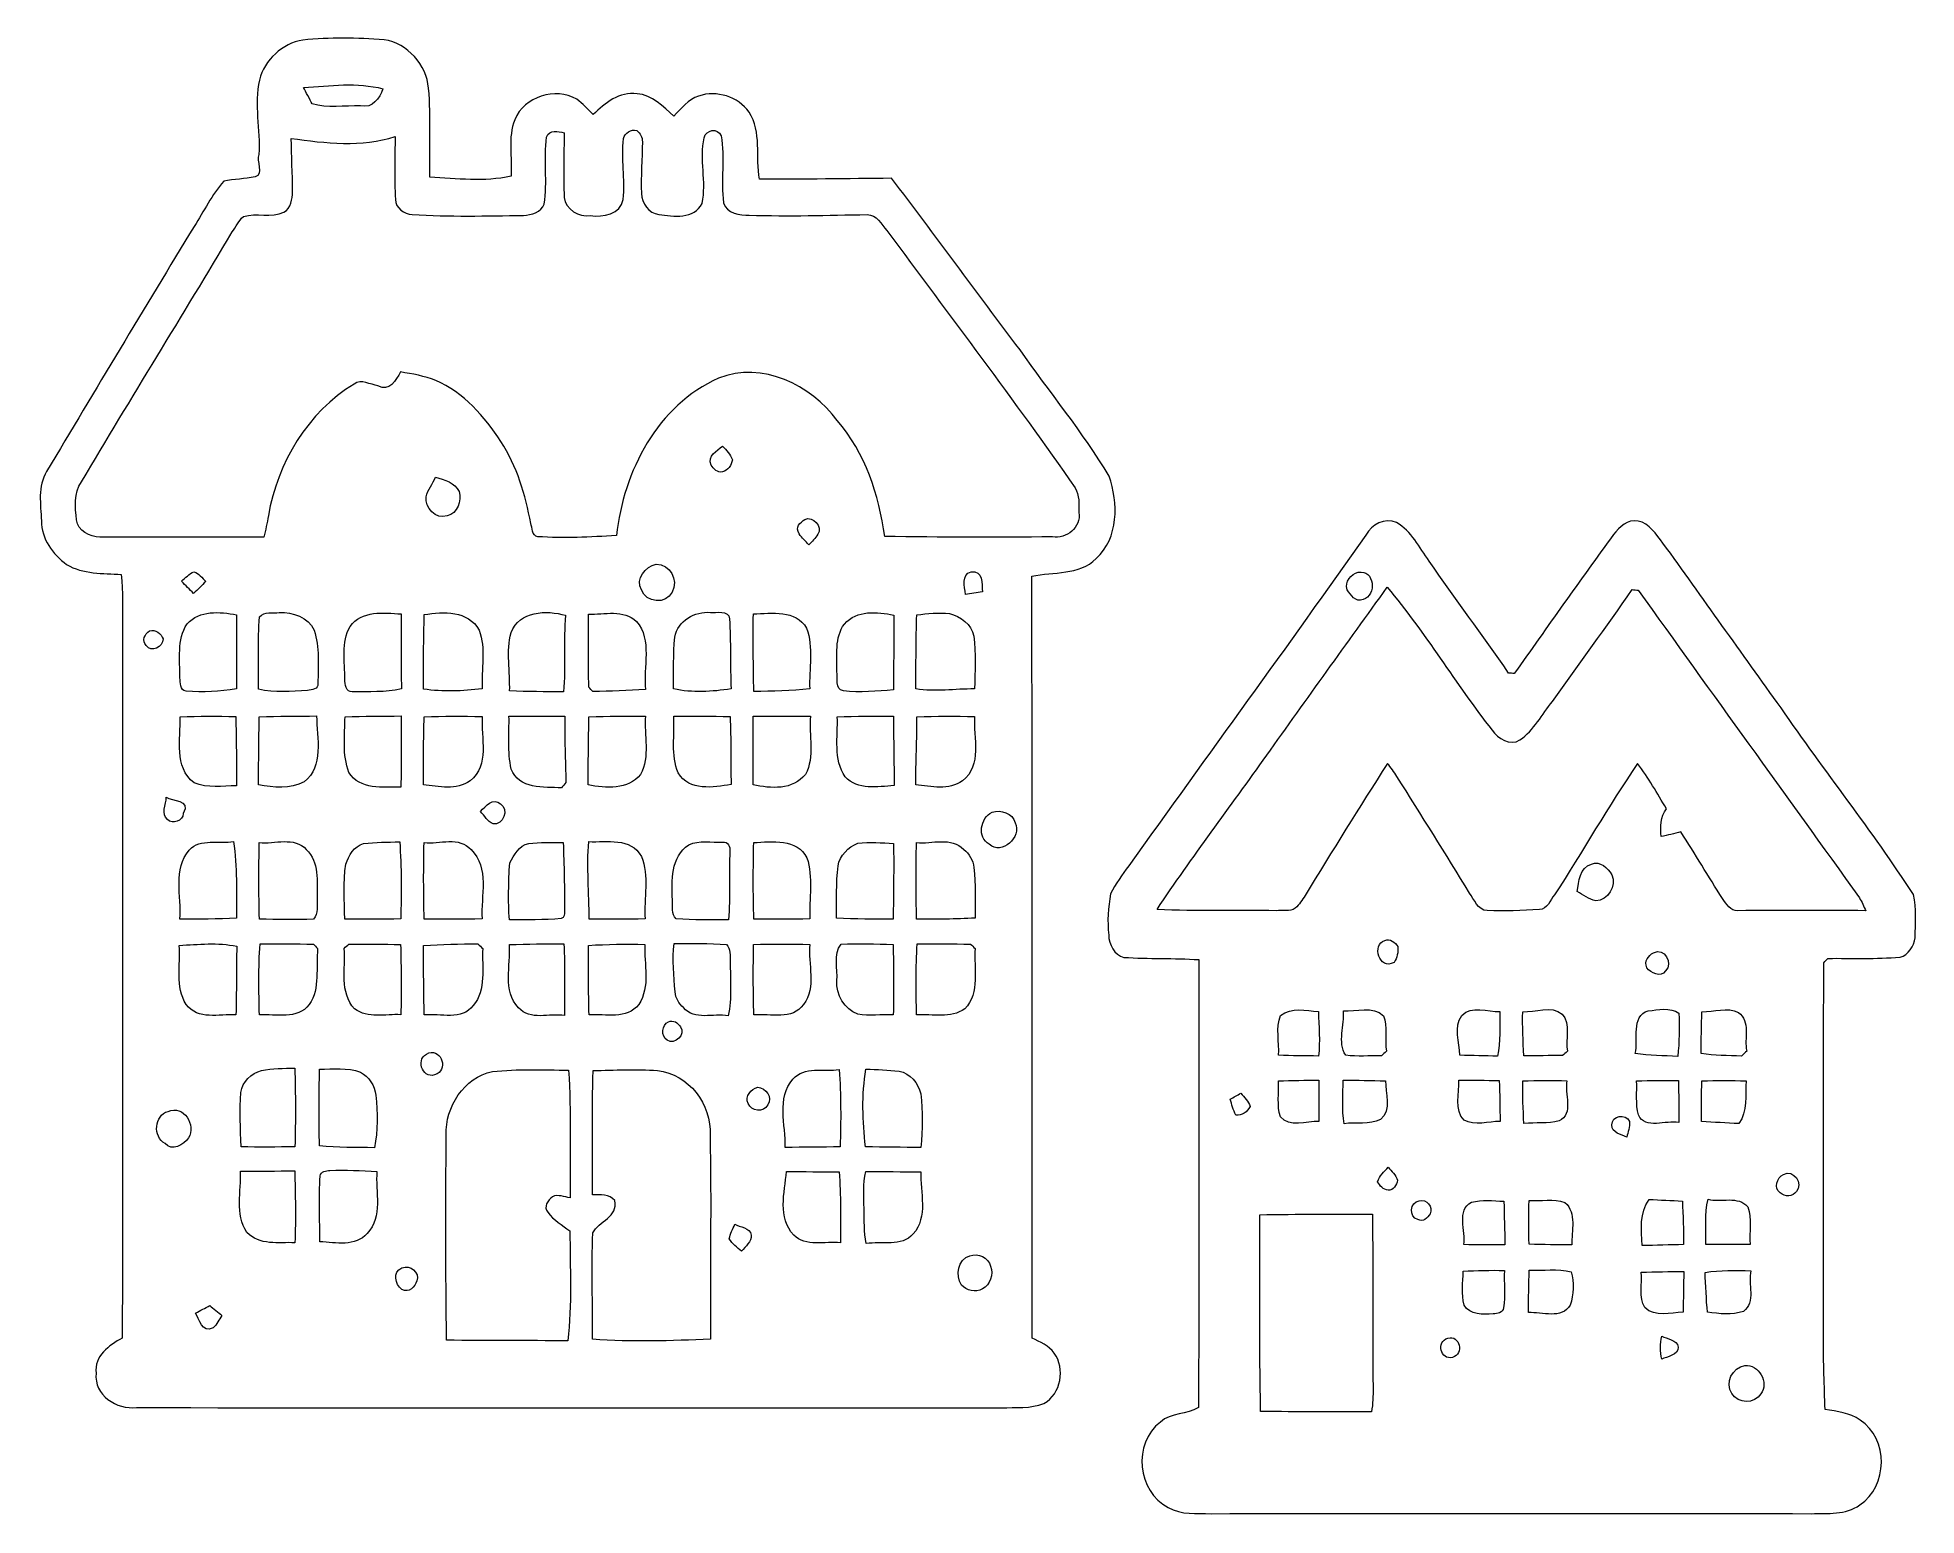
# Model space of a CAD drawing. Header units: centimetres. Extents: x -16.3 to 16.3, y -12.8 to 12.8.
import ezdxf

# ---------------------------------------------------------------- set-up
doc = ezdxf.new("R2010")
doc.units = ezdxf.units.CM
doc.header["$MEASUREMENT"] = 0
doc.layers.add('Layer 1', color=7, linetype='Continuous')

msp = doc.modelspace()

# ---------------------------------------------------------------- linework, layer by layer
at = {"layer": 'Layer 1', "color": 251, "lineweight": 9}
for points, knots in [([(-11.70433, 12.76209), (-11.23655, 12.80442), (-10.76383, 12.80371), (-10.29534, 12.76702), (-10.29534, 12.76702), (-9.88647, 12.70599), (-9.56368, 12.33064), (-9.52417, 11.92494), (-9.52417, 11.92494), (-9.48183, 11.412), (-9.509, 10.89624), (-9.50441, 10.38224), (-9.50441, 10.38224), (-9.03732, 10.35755), (-8.55684, 10.2997), (-8.09506, 10.39812), (-8.09506, 10.39812), (-8.07072, 10.72232), (-8.15504, 11.07016), (-8.03014, 11.38025), (-8.03014, 11.38025), (-7.86294, 11.78066), (-7.32918, 11.95458), (-6.95559, 11.73621), (-6.95559, 11.73621), (-6.85117, 11.6593), (-6.76262, 11.56335), (-6.67196, 11.47092), (-6.67196, 11.47092), (-6.46453, 11.66424), (-6.21546, 11.87344), (-5.90996, 11.83075), (-5.90996, 11.83075), (-5.64185, 11.80817), (-5.45911, 11.61027), (-5.2732, 11.44234), (-5.2732, 11.44234), (-5.14302, 11.57322), (-5.02378, 11.73021), (-4.84209, 11.79089), (-4.84209, 11.79089), (-4.5306, 11.89637), (-4.16088, 11.77995), (-3.96932, 11.51149), (-3.96932, 11.51149), (-3.74179, 11.16682), (-3.86138, 10.73361), (-3.78518, 10.34803), (-3.78518, 10.34803), (-3.02318, 10.34591), (-2.26118, 10.35685), (-1.49918, 10.36425), (-1.49918, 10.36425), (-0.74176, 9.38424), (-0.0242, 8.37388), (0.72933, 7.39069), (0.72933, 7.39069), (1.24191, 6.65903), (1.812, 5.96512), (2.27414, 5.19959), (2.27414, 5.19959), (2.43642, 4.73639), (2.43889, 4.12609), (2.05189, 3.76872), (2.05189, 3.76872), (1.74956, 3.47556), (1.31212, 3.54541), (0.935, 3.4618), (0.935, 3.4618), (0.94205, -0.94227), (0.93323, -5.34601), (0.93958, -9.75009), (0.93958, -9.75009), (1.07576, -9.81993), (1.23168, -9.87673), (1.322, -10.00832), (1.322, -10.00832), (1.51743, -10.28031), (1.44406, -10.71423), (1.1442, -10.88215), (1.1442, -10.88215), (0.91171, -10.97599), (0.65313, -10.94706), (0.40865, -10.95976), (0.40865, -10.95976), (-4.58951, -10.95024), (-9.58802, -10.96258), (-14.58582, -10.95376), (-14.58582, -10.95376), (-14.93613, -10.99327), (-15.32666, -10.73927), (-15.28997, -10.35686), (-15.28997, -10.35686), (-15.3256, -10.06371), (-15.06207, -9.87285), (-14.83524, -9.74973), (-14.83524, -9.74973), (-14.82606, -5.6367), (-14.83559, -1.52331), (-14.83065, 2.59009), (-14.83065, 2.59009), (-14.83453, 2.89101), (-14.8236, 3.19299), (-14.85288, 3.49285), (-14.85288, 3.49285), (-15.17108, 3.51578), (-15.51433, 3.49673), (-15.79973, 3.66642), (-15.79973, 3.66642), (-16.03927, 3.84245), (-16.24176, 4.11444), (-16.23541, 4.42454), (-16.23541, 4.42454), (-16.25129, 4.70746), (-16.3035, 5.02285), (-16.14616, 5.27932), (-16.14616, 5.27932), (-15.3009, 6.70101), (-14.44965, 8.11953), (-13.58676, 9.53029), (-13.58676, 9.53029), (-13.41919, 9.79311), (-13.28443, 10.07992), (-13.07523, 10.31345), (-13.07523, 10.31345), (-12.89637, 10.34909), (-12.71187, 10.35191), (-12.53371, 10.39176), (-12.53371, 10.39176), (-12.36826, 10.4274), (-12.5256, 10.67611), (-12.46492, 10.77383), (-12.46492, 10.77383), (-12.44093, 11.20457), (-12.55418, 11.64237), (-12.45505, 12.06817), (-12.45505, 12.06817), (-12.36932, 12.42095), (-12.06064, 12.70247), (-11.70433, 12.76209), (-11.70433, 12.76209), (-11.70433, 12.76209), (-11.70433, 12.76209), (-11.70433, 12.76209)], [0, 0, 0, 0, 0.02702703, 0.02702703, 0.02702703, 0.02702703, 0.05405405, 0.05405405, 0.05405405, 0.05405405, 0.08108108, 0.08108108, 0.08108108, 0.08108108, 0.10810811, 0.10810811, 0.10810811, 0.10810811, 0.13513514, 0.13513514, 0.13513514, 0.13513514, 0.16216216, 0.16216216, 0.16216216, 0.16216216, 0.18918919, 0.18918919, 0.18918919, 0.18918919, 0.21621622, 0.21621622, 0.21621622, 0.21621622, 0.24324324, 0.24324324, 0.24324324, 0.24324324, 0.27027027, 0.27027027, 0.27027027, 0.27027027, 0.2972973, 0.2972973, 0.2972973, 0.2972973, 0.32432432, 0.32432432, 0.32432432, 0.32432432, 0.35135135, 0.35135135, 0.35135135, 0.35135135, 0.37837838, 0.37837838, 0.37837838, 0.37837838, 0.40540541, 0.40540541, 0.40540541, 0.40540541, 0.43243243, 0.43243243, 0.43243243, 0.43243243, 0.45945946, 0.45945946, 0.45945946, 0.45945946, 0.48648649, 0.48648649, 0.48648649, 0.48648649, 0.51351351, 0.51351351, 0.51351351, 0.51351351, 0.54054054, 0.54054054, 0.54054054, 0.54054054, 0.56756757, 0.56756757, 0.56756757, 0.56756757, 0.59459459, 0.59459459, 0.59459459, 0.59459459, 0.62162162, 0.62162162, 0.62162162, 0.62162162, 0.64864865, 0.64864865, 0.64864865, 0.64864865, 0.67567568, 0.67567568, 0.67567568, 0.67567568, 0.7027027, 0.7027027, 0.7027027, 0.7027027, 0.72972973, 0.72972973, 0.72972973, 0.72972973, 0.75675676, 0.75675676, 0.75675676, 0.75675676, 0.78378378, 0.78378378, 0.78378378, 0.78378378, 0.81081081, 0.81081081, 0.81081081, 0.81081081, 0.83783784, 0.83783784, 0.83783784, 0.83783784, 0.86486486, 0.86486486, 0.86486486, 0.86486486, 0.89189189, 0.89189189, 0.89189189, 0.89189189, 0.91891892, 0.91891892, 0.91891892, 0.91891892, 0.94594595, 0.94594595, 0.94594595, 0.94594595, 1, 1, 1, 1]), ([(-11.69093, 11.938), (-11.65459, 11.86779), (-11.58157, 11.72774), (-11.54523, 11.65754), (-11.54523, 11.65754), (-11.27747, 11.56476), (-10.98079, 11.62932), (-10.7035, 11.62191), (-10.7035, 11.62191), (-10.49325, 11.57005), (-10.37718, 11.7542), (-10.31545, 11.91542), (-10.31545, 11.91542), (-10.76171, 12.03501), (-11.2369, 11.96798), (-11.69093, 11.938), (-11.69093, 11.938), (-11.69093, 11.938), (-11.69093, 11.938), (-11.69093, 11.938)], [0, 0, 0, 0, 0.16666667, 0.16666667, 0.16666667, 0.16666667, 0.33333333, 0.33333333, 0.33333333, 0.33333333, 0.5, 0.5, 0.5, 0.5, 0.66666667, 0.66666667, 0.66666667, 0.66666667, 1, 1, 1, 1]), ([(-7.4777, 11.08004), (-7.52921, 10.69551), (-7.46148, 10.3004), (-7.51933, 9.91552), (-7.51933, 9.91552), (-7.57154, 9.77229), (-7.7437, 9.72855), (-7.88058, 9.71937), (-7.88058, 9.71937), (-8.52263, 9.71125), (-9.1668, 9.69433), (-9.8078, 9.73596), (-9.8078, 9.73596), (-9.94891, 9.74584), (-10.09531, 9.84567), (-10.10061, 9.99771), (-10.10061, 9.99771), (-10.11859, 10.36108), (-10.1059, 10.72515), (-10.1059, 11.08886), (-10.1059, 11.08886), (-10.6841, 10.90154), (-11.31381, 10.96997), (-11.90577, 11.05676), (-11.90577, 11.05676), (-11.90224, 10.74949), (-11.88566, 10.44222), (-11.88143, 10.13495), (-11.88143, 10.13495), (-11.89272, 10.00513), (-11.90577, 9.84355), (-12.03277, 9.77476), (-12.03277, 9.77476), (-12.2529, 9.6714), (-12.50831, 9.77582), (-12.7355, 9.69856), (-12.7355, 9.69856), (-12.82123, 9.62942), (-12.86215, 9.52005), (-12.92812, 9.43398), (-12.92812, 9.43398), (-13.79172, 7.98406), (-14.68425, 6.55108), (-15.54291, 5.09799), (-15.54291, 5.09799), (-15.67591, 4.90749), (-15.65156, 4.65772), (-15.62899, 4.43865), (-15.62899, 4.43865), (-15.60817, 4.24532), (-15.3958, 4.14937), (-15.22188, 4.14196), (-15.22188, 4.14196), (-14.27573, 4.13314), (-13.32958, 4.14937), (-12.38308, 4.14055), (-12.38308, 4.14055), (-12.34815, 4.26296), (-12.32346, 4.38855), (-12.30229, 4.51379), (-12.30229, 4.51379), (-12.14354, 5.4303), (-11.61967, 6.31049), (-10.81463, 6.79661), (-10.81463, 6.79661), (-10.68728, 6.88869), (-10.53593, 6.78356), (-10.40223, 6.76733), (-10.40223, 6.76733), (-10.20502, 6.64739), (-10.09108, 6.86999), (-10.01135, 7.00475), (-10.01135, 7.00475), (-9.80392, 6.97371), (-9.59613, 6.93208), (-9.39857, 6.85941), (-9.39857, 6.85941), (-8.91563, 6.64739), (-8.55368, 6.23323), (-8.27181, 5.7986), (-8.27181, 5.7986), (-7.98888, 5.37245), (-7.84812, 4.87221), (-7.75252, 4.37479), (-7.75252, 4.37479), (-7.72535, 4.31553), (-7.73558, 4.15925), (-7.63222, 4.14866), (-7.63222, 4.14866), (-7.17855, 4.11868), (-6.7217, 4.1409), (-6.26803, 4.17018), (-6.26803, 4.17018), (-6.14209, 5.27967), (-5.5593, 6.43114), (-4.49567, 6.89504), (-4.49567, 6.89504), (-3.73508, 7.20125), (-2.89935, 6.77792), (-2.43827, 6.16302), (-2.43827, 6.16302), (-1.95285, 5.59893), (-1.71649, 4.8768), (-1.61418, 4.15113), (-1.61418, 4.15113), (-0.64615, 4.1402), (0.32222, 4.13173), (1.2906, 4.14796), (1.2906, 4.14796), (1.53225, 4.10315), (1.79225, 4.312), (1.75168, 4.56635), (1.75168, 4.56635), (1.74639, 4.70887), (1.76438, 4.86904), (1.68571, 4.99568), (1.68571, 4.99568), (0.63443, 6.50981), (-0.48811, 7.97242), (-1.5775, 9.45903), (-1.5775, 9.45903), (-1.67592, 9.56592), (-1.7553, 9.73596), (-1.92285, 9.73419), (-1.92285, 9.73419), (-2.60302, 9.72432), (-3.28423, 9.70032), (-3.96404, 9.72573), (-3.96404, 9.72573), (-4.1242, 9.72573), (-4.35985, 9.75006), (-4.4096, 9.9388), (-4.4096, 9.9388), (-4.4611, 10.32263), (-4.38631, 10.72197), (-4.45405, 11.10156), (-4.45405, 11.10156), (-4.51331, 11.24338), (-4.7151, 11.20775), (-4.74756, 11.06734), (-4.74756, 11.06734), (-4.8294, 10.6934), (-4.70346, 10.30428), (-4.78001, 9.92928), (-4.78001, 9.92928), (-4.92042, 9.65199), (-5.28096, 9.69821), (-5.53143, 9.73737), (-5.53143, 9.73737), (-5.70958, 9.75854), (-5.8267, 9.93174), (-5.83411, 10.10214), (-5.83411, 10.10214), (-5.84399, 10.40129), (-5.82247, 10.7001), (-5.81824, 10.9989), (-5.81824, 10.9989), (-5.81683, 11.0751), (-5.85563, 11.14777), (-5.9156, 11.19328), (-5.9156, 11.19328), (-6.01615, 11.22503), (-6.12127, 11.15024), (-6.14561, 11.05323), (-6.14561, 11.05323), (-6.18583, 10.70327), (-6.1114, 10.34767), (-6.15196, 9.99842), (-6.15196, 9.99842), (-6.18689, 9.74053), (-6.50756, 9.68798), (-6.71711, 9.71655), (-6.71711, 9.71655), (-6.92102, 9.68516), (-7.14645, 9.8238), (-7.17326, 10.03264), (-7.17326, 10.03264), (-7.1916, 10.40659), (-7.17573, 10.78089), (-7.17326, 11.15448), (-7.17326, 11.15448), (-7.28015, 11.17917), (-7.42902, 11.21445), (-7.4777, 11.08004), (-7.4777, 11.08004), (-7.4777, 11.08004), (-7.4777, 11.08004), (-7.4777, 11.08004)], [0, 0, 0, 0, 0.02083333, 0.02083333, 0.02083333, 0.02083333, 0.04166667, 0.04166667, 0.04166667, 0.04166667, 0.0625, 0.0625, 0.0625, 0.0625, 0.08333333, 0.08333333, 0.08333333, 0.08333333, 0.10416667, 0.10416667, 0.10416667, 0.10416667, 0.125, 0.125, 0.125, 0.125, 0.14583333, 0.14583333, 0.14583333, 0.14583333, 0.16666667, 0.16666667, 0.16666667, 0.16666667, 0.1875, 0.1875, 0.1875, 0.1875, 0.20833333, 0.20833333, 0.20833333, 0.20833333, 0.22916667, 0.22916667, 0.22916667, 0.22916667, 0.25, 0.25, 0.25, 0.25, 0.27083333, 0.27083333, 0.27083333, 0.27083333, 0.29166667, 0.29166667, 0.29166667, 0.29166667, 0.3125, 0.3125, 0.3125, 0.3125, 0.33333333, 0.33333333, 0.33333333, 0.33333333, 0.35416667, 0.35416667, 0.35416667, 0.35416667, 0.375, 0.375, 0.375, 0.375, 0.39583333, 0.39583333, 0.39583333, 0.39583333, 0.41666667, 0.41666667, 0.41666667, 0.41666667, 0.4375, 0.4375, 0.4375, 0.4375, 0.45833333, 0.45833333, 0.45833333, 0.45833333, 0.47916667, 0.47916667, 0.47916667, 0.47916667, 0.5, 0.5, 0.5, 0.5, 0.52083333, 0.52083333, 0.52083333, 0.52083333, 0.54166667, 0.54166667, 0.54166667, 0.54166667, 0.5625, 0.5625, 0.5625, 0.5625, 0.58333333, 0.58333333, 0.58333333, 0.58333333, 0.60416667, 0.60416667, 0.60416667, 0.60416667, 0.625, 0.625, 0.625, 0.625, 0.64583333, 0.64583333, 0.64583333, 0.64583333, 0.66666667, 0.66666667, 0.66666667, 0.66666667, 0.6875, 0.6875, 0.6875, 0.6875, 0.70833333, 0.70833333, 0.70833333, 0.70833333, 0.72916667, 0.72916667, 0.72916667, 0.72916667, 0.75, 0.75, 0.75, 0.75, 0.77083333, 0.77083333, 0.77083333, 0.77083333, 0.79166667, 0.79166667, 0.79166667, 0.79166667, 0.8125, 0.8125, 0.8125, 0.8125, 0.83333333, 0.83333333, 0.83333333, 0.83333333, 0.85416667, 0.85416667, 0.85416667, 0.85416667, 0.875, 0.875, 0.875, 0.875, 0.89583333, 0.89583333, 0.89583333, 0.89583333, 0.91666667, 0.91666667, 0.91666667, 0.91666667, 0.9375, 0.9375, 0.9375, 0.9375, 0.95833333, 0.95833333, 0.95833333, 0.95833333, 1, 1, 1, 1]), ([(-4.62726, 5.38938), (-4.58456, 5.32412), (-4.51472, 5.25321), (-4.42864, 5.27226), (-4.42864, 5.27226), (-4.32987, 5.29131), (-4.27448, 5.39115), (-4.25578, 5.48181), (-4.25578, 5.48181), (-4.29, 5.576), (-4.36515, 5.64656), (-4.42794, 5.72135), (-4.42794, 5.72135), (-4.52672, 5.63492), (-4.69252, 5.55766), (-4.62726, 5.38938), (-4.62726, 5.38938), (-4.62726, 5.38938), (-4.62726, 5.38938), (-4.62726, 5.38938)], [0, 0, 0, 0, 0.16666667, 0.16666667, 0.16666667, 0.16666667, 0.33333333, 0.33333333, 0.33333333, 0.33333333, 0.5, 0.5, 0.5, 0.5, 0.66666667, 0.66666667, 0.66666667, 0.66666667, 1, 1, 1, 1]), ([(-9.40281, 5.18054), (-9.45749, 5.06871), (-9.53474, 4.96429), (-9.5658, 4.84187), (-9.5658, 4.84187), (-9.59719, 4.64855), (-9.40139, 4.44535), (-9.20067, 4.5085), (-9.20067, 4.5085), (-9.02428, 4.55436), (-8.94596, 4.76849), (-8.99606, 4.93183), (-8.99606, 4.93183), (-9.06449, 5.09129), (-9.2564, 5.13221), (-9.40281, 5.18054), (-9.40281, 5.18054), (-9.40281, 5.18054), (-9.40281, 5.18054), (-9.40281, 5.18054)], [0, 0, 0, 0, 0.16666667, 0.16666667, 0.16666667, 0.16666667, 0.33333333, 0.33333333, 0.33333333, 0.33333333, 0.5, 0.5, 0.5, 0.5, 0.66666667, 0.66666667, 0.66666667, 0.66666667, 1, 1, 1, 1]), ([(-3.0006, 4.44782), (-3.08033, 4.39667), (-3.17628, 4.312), (-3.09691, 4.19876), (-3.09691, 4.19876), (-3.05387, 4.12503), (-2.98896, 4.06823), (-2.93075, 4.00649), (-2.93075, 4.00649), (-2.87678, 4.06506), (-2.81963, 4.12221), (-2.77835, 4.191), (-2.77835, 4.191), (-2.68557, 4.318), (-2.8609, 4.5159), (-3.0006, 4.44782), (-3.0006, 4.44782), (-3.0006, 4.44782), (-3.0006, 4.44782), (-3.0006, 4.44782)], [0, 0, 0, 0, 0.16666667, 0.16666667, 0.16666667, 0.16666667, 0.33333333, 0.33333333, 0.33333333, 0.33333333, 0.5, 0.5, 0.5, 0.5, 0.66666667, 0.66666667, 0.66666667, 0.66666667, 1, 1, 1, 1]), ([(6.7262, 4.17583), (6.82427, 4.35998), (7.05075, 4.48627), (7.25678, 4.3956), (7.25678, 4.3956), (7.51818, 4.24638), (7.64624, 3.9564), (7.8244, 3.72674), (7.8244, 3.72674), (8.26747, 3.06846), (8.75573, 2.44228), (9.19811, 1.78364), (9.19811, 1.78364), (9.22316, 1.78152), (9.27361, 1.77694), (9.299, 1.77447), (9.299, 1.77447), (9.86874, 2.58092), (10.43566, 3.38913), (11.02021, 4.185), (11.02021, 4.185), (11.12075, 4.31694), (11.25975, 4.4577), (11.44636, 4.41889), (11.44636, 4.41889), (11.6478, 4.38573), (11.75575, 4.18112), (11.8757, 4.03824), (11.8757, 4.03824), (12.56573, 3.09174), (13.23389, 2.12901), (13.92322, 1.1818), (13.92322, 1.1818), (14.67005, 0.08925), (15.50225, -0.94474), (16.21839, -2.05777), (16.21839, -2.05777), (16.2706, -2.30189), (16.2572, -2.55871), (16.24732, -2.80777), (16.24732, -2.80777), (16.22791, -2.95065), (16.13337, -3.10587), (15.98767, -3.14185), (15.98767, -3.14185), (15.57175, -3.17925), (15.15371, -3.15914), (14.73743, -3.16408), (14.73743, -3.16408), (14.71309, -3.18877), (14.6891, -3.21382), (14.66546, -3.23922), (14.66546, -3.23922), (14.65347, -5.41162), (14.66476, -7.58438), (14.65946, -9.75714), (14.65946, -9.75714), (14.65382, -10.16742), (14.67569, -10.5777), (14.68663, -10.98798), (14.68663, -10.98798), (14.89441, -11.02044), (15.11702, -11.04337), (15.29305, -11.17284), (15.29305, -11.17284), (15.7947, -11.49457), (15.77883, -12.31937), (15.28741, -12.64145), (15.28741, -12.64145), (15.04611, -12.82454), (14.73108, -12.78186), (14.44921, -12.79421), (14.44921, -12.79421), (10.97999, -12.78927), (7.51078, -12.78891), (4.04156, -12.79421), (4.04156, -12.79421), (3.79356, -12.77727), (3.52192, -12.82384), (3.29967, -12.68696), (3.29967, -12.68696), (2.76203, -12.41673), (2.67948, -11.56936), (3.16314, -11.20565), (3.16314, -11.20565), (3.34553, -11.03631), (3.62599, -11.08535), (3.82143, -10.95129), (3.82143, -10.95129), (3.84295, -8.36296), (3.82495, -5.77393), (3.82919, -3.1856), (3.82919, -3.1856), (3.39633, -3.15773), (2.96241, -3.17572), (2.53026, -3.14644), (2.53026, -3.14644), (2.36444, -3.10552), (2.26991, -2.92101), (2.26638, -2.7605), (2.26638, -2.7605), (2.24204, -2.52237), (2.25545, -2.27896), (2.29919, -2.04401), (2.29919, -2.04401), (2.38667, -1.87078), (2.50098, -1.71381), (2.61351, -1.55647), (2.61351, -1.55647), (3.98476, 0.35383), (5.36871, 2.25531), (6.7262, 4.17583), (6.7262, 4.17583), (6.7262, 4.17583), (6.7262, 4.17583), (6.7262, 4.17583)], [0, 0, 0, 0, 0.03333333, 0.03333333, 0.03333333, 0.03333333, 0.06666667, 0.06666667, 0.06666667, 0.06666667, 0.1, 0.1, 0.1, 0.1, 0.13333333, 0.13333333, 0.13333333, 0.13333333, 0.16666667, 0.16666667, 0.16666667, 0.16666667, 0.2, 0.2, 0.2, 0.2, 0.23333333, 0.23333333, 0.23333333, 0.23333333, 0.26666667, 0.26666667, 0.26666667, 0.26666667, 0.3, 0.3, 0.3, 0.3, 0.33333333, 0.33333333, 0.33333333, 0.33333333, 0.36666667, 0.36666667, 0.36666667, 0.36666667, 0.4, 0.4, 0.4, 0.4, 0.43333333, 0.43333333, 0.43333333, 0.43333333, 0.46666667, 0.46666667, 0.46666667, 0.46666667, 0.5, 0.5, 0.5, 0.5, 0.53333333, 0.53333333, 0.53333333, 0.53333333, 0.56666667, 0.56666667, 0.56666667, 0.56666667, 0.6, 0.6, 0.6, 0.6, 0.63333333, 0.63333333, 0.63333333, 0.63333333, 0.66666667, 0.66666667, 0.66666667, 0.66666667, 0.7, 0.7, 0.7, 0.7, 0.73333333, 0.73333333, 0.73333333, 0.73333333, 0.76666667, 0.76666667, 0.76666667, 0.76666667, 0.8, 0.8, 0.8, 0.8, 0.83333333, 0.83333333, 0.83333333, 0.83333333, 0.86666667, 0.86666667, 0.86666667, 0.86666667, 0.9, 0.9, 0.9, 0.9, 0.93333333, 0.93333333, 0.93333333, 0.93333333, 1, 1, 1, 1]), ([(-5.57905, 3.67312), (-5.76497, 3.63326), (-5.94665, 3.41418), (-5.83411, 3.22721), (-5.83411, 3.22721), (-5.75862, 3.00461), (-5.40125, 2.96756), (-5.30389, 3.18805), (-5.30389, 3.18805), (-5.18465, 3.39513), (-5.33987, 3.67453), (-5.57905, 3.67312), (-5.57905, 3.67312), (-5.57905, 3.67312), (-5.57905, 3.67312), (-5.57905, 3.67312)], [0, 0, 0, 0, 0.2, 0.2, 0.2, 0.2, 0.4, 0.4, 0.4, 0.4, 0.6, 0.6, 0.6, 0.6, 1, 1, 1, 1]), ([(6.59391, 3.5313), (6.46161, 3.50202), (6.36213, 3.37291), (6.39988, 3.22932), (6.39988, 3.22932), (6.4655, 3.14042), (6.54593, 2.99826), (6.67681, 3.05929), (6.67681, 3.05929), (6.9227, 3.12843), (6.87436, 3.58881), (6.59391, 3.5313), (6.59391, 3.5313), (6.59391, 3.5313), (6.59391, 3.5313), (6.59391, 3.5313)], [0, 0, 0, 0, 0.2, 0.2, 0.2, 0.2, 0.4, 0.4, 0.4, 0.4, 0.6, 0.6, 0.6, 0.6, 1, 1, 1, 1]), ([(-13.8076, 3.37537), (-13.73951, 3.30305), (-13.66966, 3.2325), (-13.59734, 3.16441), (-13.59734, 3.16441), (-13.52537, 3.23179), (-13.45552, 3.30129), (-13.38779, 3.37255), (-13.38779, 3.37255), (-13.45305, 3.43041), (-13.50526, 3.5186), (-13.59381, 3.54047), (-13.59381, 3.54047), (-13.67742, 3.50379), (-13.74092, 3.4357), (-13.8076, 3.37537), (-13.8076, 3.37537), (-13.8076, 3.37537), (-13.8076, 3.37537), (-13.8076, 3.37537)], [0, 0, 0, 0, 0.16666667, 0.16666667, 0.16666667, 0.16666667, 0.33333333, 0.33333333, 0.33333333, 0.33333333, 0.5, 0.5, 0.5, 0.5, 0.66666667, 0.66666667, 0.66666667, 0.66666667, 1, 1, 1, 1]), ([(-0.21753, 3.14783), (-0.11945, 3.16194), (-0.02138, 3.17676), (0.07704, 3.19193), (0.07704, 3.19193), (0.07281, 3.32704), (0.08233, 3.57117), (-0.11663, 3.54118), (-0.11663, 3.54118), (-0.29514, 3.49144), (-0.22917, 3.28647), (-0.21753, 3.14783), (-0.21753, 3.14783), (-0.21753, 3.14783), (-0.21753, 3.14783), (-0.21753, 3.14783)], [0, 0, 0, 0, 0.2, 0.2, 0.2, 0.2, 0.4, 0.4, 0.4, 0.4, 0.6, 0.6, 0.6, 0.6, 1, 1, 1, 1]), ([(7.09591, 3.27166), (6.39635, 2.30222), (5.70067, 1.33032), (5.00605, 0.35701), (5.00605, 0.35701), (4.37388, -0.53517), (3.70995, -1.40619), (3.10458, -2.31706), (3.10458, -2.31706), (3.7925, -2.35057), (4.48218, -2.32235), (5.17115, -2.33717), (5.17115, -2.33717), (5.27346, -2.32023), (5.40998, -2.3668), (5.501, -2.29131), (5.501, -2.29131), (5.57085, -2.22991), (5.62271, -2.1509), (5.67245, -2.07294), (5.67245, -2.07294), (6.13918, -1.30387), (6.6179, -0.54222), (7.09944, 0.21731), (7.09944, 0.21731), (7.158, 0.14499), (7.21409, 0.0702), (7.26489, -0.00812), (7.26489, -0.00812), (7.68434, -0.68192), (8.11155, -1.3508), (8.52148, -2.0306), (8.52148, -2.0306), (8.60509, -2.14102), (8.6633, -2.32835), (8.82911, -2.33646), (8.82911, -2.33646), (9.13038, -2.34599), (9.43306, -2.33752), (9.73433, -2.31847), (9.73433, -2.31847), (9.8758, -2.31671), (9.91848, -2.15019), (9.99821, -2.06306), (9.99821, -2.06306), (10.48505, -1.30881), (10.92849, -0.5267), (11.43649, 0.21413), (11.43649, 0.21413), (11.62311, -0.03316), (11.77833, -0.30198), (11.93531, -0.56833), (11.93531, -0.56833), (11.82878, -0.7098), (11.82842, -0.88477), (11.84395, -1.0534), (11.84395, -1.0534), (11.95613, -1.02659), (12.07431, -1.00083), (12.1872, -0.97191), (12.1872, -0.97191), (12.4352, -1.35221), (12.66415, -1.74415), (12.90651, -2.12762), (12.90651, -2.12762), (12.97495, -2.21828), (13.04515, -2.34493), (13.17603, -2.33717), (13.17603, -2.33717), (13.9144, -2.32764), (14.65311, -2.33187), (15.39148, -2.33752), (15.39148, -2.33752), (15.35902, -2.26097), (15.32692, -2.18371), (15.28176, -2.1142), (15.28176, -2.1142), (14.00859, -0.33197), (12.71883, 1.43827), (11.44813, 3.22227), (11.44813, 3.22227), (11.42132, 3.22439), (11.3677, 3.22827), (11.34053, 3.23003), (11.34053, 3.23003), (10.89109, 2.57704), (10.41766, 1.94098), (9.96046, 1.29328), (9.96046, 1.29328), (9.77914, 1.06574), (9.6412, 0.79022), (9.39425, 0.62336), (9.39425, 0.62336), (9.22316, 0.51505), (9.01502, 0.65158), (8.91448, 0.7941), (8.91448, 0.7941), (8.27842, 1.59737), (7.75596, 2.48708), (7.09591, 3.27166), (7.09591, 3.27166), (7.09591, 3.27166), (7.09591, 3.27166), (7.09591, 3.27166)], [0, 0, 0, 0, 0.03703704, 0.03703704, 0.03703704, 0.03703704, 0.07407407, 0.07407407, 0.07407407, 0.07407407, 0.11111111, 0.11111111, 0.11111111, 0.11111111, 0.14814815, 0.14814815, 0.14814815, 0.14814815, 0.18518519, 0.18518519, 0.18518519, 0.18518519, 0.22222222, 0.22222222, 0.22222222, 0.22222222, 0.25925926, 0.25925926, 0.25925926, 0.25925926, 0.2962963, 0.2962963, 0.2962963, 0.2962963, 0.33333333, 0.33333333, 0.33333333, 0.33333333, 0.37037037, 0.37037037, 0.37037037, 0.37037037, 0.40740741, 0.40740741, 0.40740741, 0.40740741, 0.44444444, 0.44444444, 0.44444444, 0.44444444, 0.48148148, 0.48148148, 0.48148148, 0.48148148, 0.51851852, 0.51851852, 0.51851852, 0.51851852, 0.55555556, 0.55555556, 0.55555556, 0.55555556, 0.59259259, 0.59259259, 0.59259259, 0.59259259, 0.62962963, 0.62962963, 0.62962963, 0.62962963, 0.66666667, 0.66666667, 0.66666667, 0.66666667, 0.7037037, 0.7037037, 0.7037037, 0.7037037, 0.74074074, 0.74074074, 0.74074074, 0.74074074, 0.77777778, 0.77777778, 0.77777778, 0.77777778, 0.81481481, 0.81481481, 0.81481481, 0.81481481, 0.85185185, 0.85185185, 0.85185185, 0.85185185, 0.88888889, 0.88888889, 0.88888889, 0.88888889, 0.92592593, 0.92592593, 0.92592593, 0.92592593, 1, 1, 1, 1]), ([(-13.71235, 2.63489), (-13.8912, 2.36184), (-13.833, 2.01083), (-13.83511, 1.70215), (-13.83511, 1.70215), (-13.82629, 1.61784), (-13.84287, 1.48378), (-13.72822, 1.47249), (-13.72822, 1.47249), (-13.43824, 1.43721), (-13.14331, 1.46932), (-12.85474, 1.50847), (-12.85474, 1.50847), (-12.85545, 1.93639), (-12.85474, 2.36467), (-12.85333, 2.79259), (-12.85333, 2.79259), (-13.14508, 2.84903), (-13.49503, 2.87866), (-13.71235, 2.63489), (-13.71235, 2.63489), (-13.71235, 2.63489), (-13.71235, 2.63489), (-13.71235, 2.63489)], [0, 0, 0, 0, 0.14285714, 0.14285714, 0.14285714, 0.14285714, 0.28571429, 0.28571429, 0.28571429, 0.28571429, 0.42857143, 0.42857143, 0.42857143, 0.42857143, 0.57142857, 0.57142857, 0.57142857, 0.57142857, 0.71428571, 0.71428571, 0.71428571, 0.71428571, 1, 1, 1, 1]), ([(-12.45787, 2.76119), (-12.48397, 2.34209), (-12.46916, 1.92228), (-12.47233, 1.50248), (-12.47233, 1.50248), (-12.19399, 1.44251), (-11.90506, 1.46261), (-11.62284, 1.48025), (-11.62284, 1.48025), (-11.55158, 1.49189), (-11.43093, 1.50283), (-11.44293, 1.60055), (-11.44293, 1.60055), (-11.4394, 1.90888), (-11.41329, 2.2292), (-11.50925, 2.5273), (-11.50925, 2.5273), (-11.61085, 2.75378), (-11.88072, 2.84374), (-12.11426, 2.83492), (-12.11426, 2.83492), (-12.22292, 2.81763), (-12.37179, 2.85503), (-12.45787, 2.76119), (-12.45787, 2.76119), (-12.45787, 2.76119), (-12.45787, 2.76119), (-12.45787, 2.76119)], [0, 0, 0, 0, 0.125, 0.125, 0.125, 0.125, 0.25, 0.25, 0.25, 0.25, 0.375, 0.375, 0.375, 0.375, 0.5, 0.5, 0.5, 0.5, 0.625, 0.625, 0.625, 0.625, 0.75, 0.75, 0.75, 0.75, 1, 1, 1, 1]), ([(-10.88554, 2.59362), (-11.04499, 2.31528), (-10.97338, 1.97873), (-10.9762, 1.67393), (-10.9762, 1.67393), (-10.97232, 1.59102), (-10.96174, 1.44674), (-10.84708, 1.45979), (-10.84708, 1.45979), (-10.56416, 1.45767), (-10.27523, 1.44956), (-9.99654, 1.50777), (-9.99654, 1.50777), (-9.99795, 1.94169), (-9.9983, 2.3756), (-9.99971, 2.80917), (-9.99971, 2.80917), (-10.30486, 2.83069), (-10.68234, 2.87267), (-10.88554, 2.59362), (-10.88554, 2.59362), (-10.88554, 2.59362), (-10.88554, 2.59362), (-10.88554, 2.59362)], [0, 0, 0, 0, 0.14285714, 0.14285714, 0.14285714, 0.14285714, 0.28571429, 0.28571429, 0.28571429, 0.28571429, 0.42857143, 0.42857143, 0.42857143, 0.42857143, 0.57142857, 0.57142857, 0.57142857, 0.57142857, 0.71428571, 0.71428571, 0.71428571, 0.71428571, 1, 1, 1, 1]), ([(-9.59896, 2.79717), (-9.61166, 2.36643), (-9.61271, 1.93534), (-9.61448, 1.50424), (-9.61448, 1.50424), (-9.27722, 1.45556), (-8.93291, 1.46967), (-8.59566, 1.51094), (-8.59566, 1.51094), (-8.6133, 1.84573), (-8.52686, 2.20909), (-8.64787, 2.52941), (-8.64787, 2.52941), (-8.84295, 2.87126), (-9.26735, 2.85326), (-9.59896, 2.79717), (-9.59896, 2.79717), (-9.59896, 2.79717), (-9.59896, 2.79717), (-9.59896, 2.79717)], [0, 0, 0, 0, 0.16666667, 0.16666667, 0.16666667, 0.16666667, 0.33333333, 0.33333333, 0.33333333, 0.33333333, 0.5, 0.5, 0.5, 0.5, 0.66666667, 0.66666667, 0.66666667, 0.66666667, 1, 1, 1, 1]), ([(-8.094, 2.48602), (-8.18008, 2.15864), (-8.11059, 1.80834), (-8.11941, 1.47284), (-8.11941, 1.47284), (-7.80826, 1.46332), (-7.49675, 1.45944), (-7.18525, 1.45732), (-7.18525, 1.45732), (-7.14115, 1.89865), (-7.19231, 2.34456), (-7.14786, 2.78624), (-7.14786, 2.78624), (-7.4837, 2.87831), (-7.94831, 2.86561), (-8.094, 2.48602), (-8.094, 2.48602), (-8.094, 2.48602), (-8.094, 2.48602), (-8.094, 2.48602)], [0, 0, 0, 0, 0.16666667, 0.16666667, 0.16666667, 0.16666667, 0.33333333, 0.33333333, 0.33333333, 0.33333333, 0.5, 0.5, 0.5, 0.5, 0.66666667, 0.66666667, 0.66666667, 0.66666667, 1, 1, 1, 1]), ([(-6.75345, 2.80458), (-6.75345, 2.38372), (-6.75345, 1.9625), (-6.74816, 1.54093), (-6.74816, 1.54093), (-6.72417, 1.51447), (-6.70018, 1.48801), (-6.67584, 1.4612), (-6.67584, 1.4612), (-6.37139, 1.4672), (-6.0673, 1.48061), (-5.7632, 1.49719), (-5.7632, 1.49719), (-5.81118, 1.88348), (-5.63903, 2.35832), (-5.92195, 2.68005), (-5.92195, 2.68005), (-6.14173, 2.89066), (-6.4804, 2.79999), (-6.75345, 2.80458), (-6.75345, 2.80458), (-6.75345, 2.80458), (-6.75345, 2.80458), (-6.75345, 2.80458)], [0, 0, 0, 0, 0.14285714, 0.14285714, 0.14285714, 0.14285714, 0.28571429, 0.28571429, 0.28571429, 0.28571429, 0.42857143, 0.42857143, 0.42857143, 0.42857143, 0.57142857, 0.57142857, 0.57142857, 0.57142857, 0.71428571, 0.71428571, 0.71428571, 0.71428571, 1, 1, 1, 1]), ([(-5.25626, 2.40735), (-5.28343, 2.10855), (-5.27566, 1.80798), (-5.27919, 1.50777), (-5.27919, 1.50777), (-4.95111, 1.43898), (-4.60997, 1.45873), (-4.28048, 1.51024), (-4.28048, 1.51024), (-4.29459, 1.91593), (-4.28471, 2.32198), (-4.30694, 2.72662), (-4.30694, 2.72662), (-4.31152, 2.87902), (-4.55352, 2.82575), (-4.63502, 2.83633), (-4.63502, 2.83633), (-4.90878, 2.86067), (-5.20511, 2.68957), (-5.25626, 2.40735), (-5.25626, 2.40735), (-5.25626, 2.40735), (-5.25626, 2.40735), (-5.25626, 2.40735)], [0, 0, 0, 0, 0.14285714, 0.14285714, 0.14285714, 0.14285714, 0.28571429, 0.28571429, 0.28571429, 0.28571429, 0.42857143, 0.42857143, 0.42857143, 0.42857143, 0.57142857, 0.57142857, 0.57142857, 0.57142857, 0.71428571, 0.71428571, 0.71428571, 0.71428571, 1, 1, 1, 1]), ([(-3.89419, 2.80846), (-3.89736, 2.36079), (-3.89736, 1.91311), (-3.88431, 1.46508), (-3.88431, 1.46508), (-3.56116, 1.46473), (-3.23767, 1.4799), (-2.91593, 1.50918), (-2.91593, 1.50918), (-2.93357, 1.85561), (-2.84644, 2.23061), (-2.97203, 2.56222), (-2.97203, 2.56222), (-3.15618, 2.88995), (-3.57598, 2.81975), (-3.89419, 2.80846), (-3.89419, 2.80846), (-3.89419, 2.80846), (-3.89419, 2.80846), (-3.89419, 2.80846)], [0, 0, 0, 0, 0.16666667, 0.16666667, 0.16666667, 0.16666667, 0.33333333, 0.33333333, 0.33333333, 0.33333333, 0.5, 0.5, 0.5, 0.5, 0.66666667, 0.66666667, 0.66666667, 0.66666667, 1, 1, 1, 1]), ([(-2.31586, 2.63419), (-2.48731, 2.39889), (-2.44074, 2.07962), (-2.44427, 1.80798), (-2.44427, 1.80798), (-2.42416, 1.70991), (-2.48872, 1.50001), (-2.33384, 1.47284), (-2.33384, 1.47284), (-2.04527, 1.43933), (-1.75212, 1.47214), (-1.46249, 1.49119), (-1.46249, 1.49119), (-1.46143, 1.92405), (-1.46073, 2.35655), (-1.45896, 2.78906), (-1.45896, 2.78906), (-1.7493, 2.8455), (-2.09713, 2.88325), (-2.31586, 2.63419), (-2.31586, 2.63419), (-2.31586, 2.63419), (-2.31586, 2.63419), (-2.31586, 2.63419)], [0, 0, 0, 0, 0.14285714, 0.14285714, 0.14285714, 0.14285714, 0.28571429, 0.28571429, 0.28571429, 0.28571429, 0.42857143, 0.42857143, 0.42857143, 0.42857143, 0.57142857, 0.57142857, 0.57142857, 0.57142857, 0.71428571, 0.71428571, 0.71428571, 0.71428571, 1, 1, 1, 1]), ([(-1.06209, 2.79259), (-1.07408, 2.36502), (-1.07514, 1.93745), (-1.07654, 1.50953), (-1.07654, 1.50953), (-0.73965, 1.45556), (-0.39744, 1.51094), (-0.05807, 1.50742), (-0.05807, 1.50742), (-0.05278, 1.81363), (-0.0369, 2.12196), (-0.07324, 2.4264), (-0.07324, 2.4264), (-0.10605, 2.63242), (-0.30678, 2.76648), (-0.49446, 2.81693), (-0.49446, 2.81693), (-0.6832, 2.83845), (-0.87441, 2.8134), (-1.06209, 2.79259), (-1.06209, 2.79259), (-1.06209, 2.79259), (-1.06209, 2.79259), (-1.06209, 2.79259)], [0, 0, 0, 0, 0.14285714, 0.14285714, 0.14285714, 0.14285714, 0.28571429, 0.28571429, 0.28571429, 0.28571429, 0.42857143, 0.42857143, 0.42857143, 0.42857143, 0.57142857, 0.57142857, 0.57142857, 0.57142857, 0.71428571, 0.71428571, 0.71428571, 0.71428571, 1, 1, 1, 1]), ([(-14.36287, 2.51319), (-14.44401, 2.46027), (-14.50504, 2.34209), (-14.41966, 2.26307), (-14.41966, 2.26307), (-14.33676, 2.12513), (-14.12615, 2.24155), (-14.12615, 2.37525), (-14.12615, 2.37525), (-14.16108, 2.46697), (-14.26056, 2.54952), (-14.36287, 2.51319), (-14.36287, 2.51319), (-14.36287, 2.51319), (-14.36287, 2.51319), (-14.36287, 2.51319)], [0, 0, 0, 0, 0.2, 0.2, 0.2, 0.2, 0.4, 0.4, 0.4, 0.4, 0.6, 0.6, 0.6, 0.6, 1, 1, 1, 1]), ([(-13.83158, 1.02658), (-13.81783, 0.63464), (-13.94518, 0.15663), (-13.58887, -0.1203), (-13.58887, -0.1203), (-13.35569, -0.21626), (-13.10098, -0.17851), (-12.85615, -0.17075), (-12.85615, -0.17075), (-12.8551, 0.22965), (-12.85615, 0.63006), (-12.86744, 1.02976), (-12.86744, 1.02976), (-13.18882, 1.03681), (-13.5102, 1.03611), (-13.83158, 1.02658), (-13.83158, 1.02658), (-13.83158, 1.02658), (-13.83158, 1.02658), (-13.83158, 1.02658)], [0, 0, 0, 0, 0.16666667, 0.16666667, 0.16666667, 0.16666667, 0.33333333, 0.33333333, 0.33333333, 0.33333333, 0.5, 0.5, 0.5, 0.5, 0.66666667, 0.66666667, 0.66666667, 0.66666667, 1, 1, 1, 1]), ([(-12.45928, 1.02623), (-12.46951, 0.63182), (-12.47092, 0.23742), (-12.47268, -0.15734), (-12.47268, -0.15734), (-12.20951, -0.19403), (-11.9227, -0.2413), (-11.68211, -0.10055), (-11.68211, -0.10055), (-11.33603, 0.16474), (-11.46162, 0.65475), (-11.46586, 1.03928), (-11.46586, 1.03928), (-11.79711, 1.03893), (-12.12837, 1.03646), (-12.45928, 1.02623), (-12.45928, 1.02623), (-12.45928, 1.02623), (-12.45928, 1.02623), (-12.45928, 1.02623)], [0, 0, 0, 0, 0.16666667, 0.16666667, 0.16666667, 0.16666667, 0.33333333, 0.33333333, 0.33333333, 0.33333333, 0.5, 0.5, 0.5, 0.5, 0.66666667, 0.66666667, 0.66666667, 0.66666667, 1, 1, 1, 1]), ([(-10.97303, 1.02517), (-10.97479, 0.70308), (-11.02559, 0.36794), (-10.90494, 0.06103), (-10.90494, 0.06103), (-10.72114, -0.24695), (-10.3098, -0.19262), (-10.0064, -0.19297), (-10.0064, -0.19297), (-9.99406, 0.21766), (-9.99971, 0.62865), (-9.99795, 1.03928), (-9.99795, 1.03928), (-10.32321, 1.03893), (-10.64812, 1.03611), (-10.97303, 1.02517), (-10.97303, 1.02517), (-10.97303, 1.02517), (-10.97303, 1.02517), (-10.97303, 1.02517)], [0, 0, 0, 0, 0.16666667, 0.16666667, 0.16666667, 0.16666667, 0.33333333, 0.33333333, 0.33333333, 0.33333333, 0.5, 0.5, 0.5, 0.5, 0.66666667, 0.66666667, 0.66666667, 0.66666667, 1, 1, 1, 1]), ([(-9.60212, 1.02729), (-9.61201, 0.63429), (-9.61235, 0.2413), (-9.61448, -0.1524), (-9.61448, -0.1524), (-9.34566, -0.18839), (-9.04298, -0.24942), (-8.80485, -0.08502), (-8.80485, -0.08502), (-8.46018, 0.18344), (-8.62, 0.66251), (-8.59566, 1.03046), (-8.59566, 1.03046), (-8.93115, 1.03822), (-9.26663, 1.03646), (-9.60212, 1.02729), (-9.60212, 1.02729), (-9.60212, 1.02729), (-9.60212, 1.02729), (-9.60212, 1.02729)], [0, 0, 0, 0, 0.16666667, 0.16666667, 0.16666667, 0.16666667, 0.33333333, 0.33333333, 0.33333333, 0.33333333, 0.5, 0.5, 0.5, 0.5, 0.66666667, 0.66666667, 0.66666667, 0.66666667, 1, 1, 1, 1]), ([(-8.13069, 1.03787), (-8.12364, 0.73201), (-8.15997, 0.41874), (-8.09189, 0.11888), (-8.09189, 0.11888), (-7.96454, -0.23001), (-7.51933, -0.19862), (-7.22194, -0.20497), (-7.22194, -0.20497), (-7.19583, -0.17463), (-7.16938, -0.14464), (-7.14256, -0.11501), (-7.14256, -0.11501), (-7.15244, 0.26952), (-7.16938, 0.65334), (-7.16091, 1.03752), (-7.16091, 1.03752), (-7.48441, 1.03857), (-7.80755, 1.03857), (-8.13069, 1.03787), (-8.13069, 1.03787), (-8.13069, 1.03787), (-8.13069, 1.03787), (-8.13069, 1.03787)], [0, 0, 0, 0, 0.14285714, 0.14285714, 0.14285714, 0.14285714, 0.28571429, 0.28571429, 0.28571429, 0.28571429, 0.42857143, 0.42857143, 0.42857143, 0.42857143, 0.57142857, 0.57142857, 0.57142857, 0.57142857, 0.71428571, 0.71428571, 0.71428571, 0.71428571, 1, 1, 1, 1]), ([(-6.74428, 1.02623), (-6.75416, 0.63182), (-6.75592, 0.23742), (-6.75839, -0.15734), (-6.75839, -0.15734), (-6.4483, -0.2085), (-6.06977, -0.24836), (-5.84822, 0.02575), (-5.84822, 0.02575), (-5.68065, 0.33302), (-5.79566, 0.70767), (-5.76215, 1.03893), (-5.76215, 1.03893), (-6.08952, 1.03893), (-6.41725, 1.03646), (-6.74428, 1.02623), (-6.74428, 1.02623), (-6.74428, 1.02623), (-6.74428, 1.02623), (-6.74428, 1.02623)], [0, 0, 0, 0, 0.16666667, 0.16666667, 0.16666667, 0.16666667, 0.33333333, 0.33333333, 0.33333333, 0.33333333, 0.5, 0.5, 0.5, 0.5, 0.66666667, 0.66666667, 0.66666667, 0.66666667, 1, 1, 1, 1]), ([(-5.27425, 1.03893), (-5.25238, 0.71331), (-5.32823, 0.36018), (-5.1977, 0.05256), (-5.1977, 0.05256), (-4.99944, -0.27235), (-4.59445, -0.19791), (-4.28118, -0.14817), (-4.28118, -0.14817), (-4.28189, 0.24447), (-4.284, 0.63711), (-4.2953, 1.0294), (-4.2953, 1.0294), (-4.62161, 1.03822), (-4.94793, 1.03893), (-5.27425, 1.03893), (-5.27425, 1.03893), (-5.27425, 1.03893), (-5.27425, 1.03893), (-5.27425, 1.03893)], [0, 0, 0, 0, 0.16666667, 0.16666667, 0.16666667, 0.16666667, 0.33333333, 0.33333333, 0.33333333, 0.33333333, 0.5, 0.5, 0.5, 0.5, 0.66666667, 0.66666667, 0.66666667, 0.66666667, 1, 1, 1, 1]), ([(-3.89489, 1.03752), (-3.89595, 0.63994), (-3.89771, 0.24235), (-3.89983, -0.15523), (-3.89983, -0.15523), (-3.5908, -0.22014), (-3.20945, -0.25012), (-2.99072, 0.02575), (-2.99072, 0.02575), (-2.82351, 0.33267), (-2.93816, 0.70661), (-2.90429, 1.03752), (-2.90429, 1.03752), (-3.23485, 1.03857), (-3.56505, 1.03893), (-3.89489, 1.03752), (-3.89489, 1.03752), (-3.89489, 1.03752), (-3.89489, 1.03752), (-3.89489, 1.03752)], [0, 0, 0, 0, 0.16666667, 0.16666667, 0.16666667, 0.16666667, 0.33333333, 0.33333333, 0.33333333, 0.33333333, 0.5, 0.5, 0.5, 0.5, 0.66666667, 0.66666667, 0.66666667, 0.66666667, 1, 1, 1, 1]), ([(-2.43932, 1.02517), (-2.42522, 0.67662), (-2.5067, 0.2921), (-2.30492, -0.01764), (-2.30492, -0.01764), (-2.07562, -0.25506), (-1.74506, -0.18698), (-1.45332, -0.16687), (-1.45332, -0.16687), (-1.45402, 0.2353), (-1.4639, 0.63711), (-1.46284, 1.03893), (-1.46284, 1.03893), (-1.78846, 1.03893), (-2.11407, 1.03611), (-2.43932, 1.02517), (-2.43932, 1.02517), (-2.43932, 1.02517), (-2.43932, 1.02517), (-2.43932, 1.02517)], [0, 0, 0, 0, 0.16666667, 0.16666667, 0.16666667, 0.16666667, 0.33333333, 0.33333333, 0.33333333, 0.33333333, 0.5, 0.5, 0.5, 0.5, 0.66666667, 0.66666667, 0.66666667, 0.66666667, 1, 1, 1, 1]), ([(-1.0582, 1.02658), (-1.05644, 0.63359), (-1.07654, 0.2413), (-1.07937, -0.15205), (-1.07937, -0.15205), (-0.8095, -0.18839), (-0.50646, -0.24942), (-0.26762, -0.08502), (-0.26762, -0.08502), (0.07704, 0.18344), (-0.08277, 0.66251), (-0.05842, 1.03081), (-0.05842, 1.03081), (-0.3918, 1.03822), (-0.72554, 1.03611), (-1.0582, 1.02658), (-1.0582, 1.02658), (-1.0582, 1.02658), (-1.0582, 1.02658), (-1.0582, 1.02658)], [0, 0, 0, 0, 0.16666667, 0.16666667, 0.16666667, 0.16666667, 0.33333333, 0.33333333, 0.33333333, 0.33333333, 0.5, 0.5, 0.5, 0.5, 0.66666667, 0.66666667, 0.66666667, 0.66666667, 1, 1, 1, 1]), ([(-14.07253, -0.36971), (-14.07359, -0.4946), (-14.16884, -0.66076), (-14.05031, -0.75495), (-14.05031, -0.75495), (-13.96423, -0.84879), (-13.78325, -0.77789), (-13.77831, -0.65123), (-13.77831, -0.65123), (-13.63756, -0.41134), (-13.97446, -0.43568), (-14.07253, -0.36971), (-14.07253, -0.36971), (-14.07253, -0.36971), (-14.07253, -0.36971), (-14.07253, -0.36971)], [0, 0, 0, 0, 0.2, 0.2, 0.2, 0.2, 0.4, 0.4, 0.4, 0.4, 0.6, 0.6, 0.6, 0.6, 1, 1, 1, 1]), ([(-8.62281, -0.6149), (-8.5572, -0.6911), (-8.50393, -0.78952), (-8.40621, -0.82938), (-8.40621, -0.82938), (-8.23406, -0.86432), (-8.11976, -0.57856), (-8.27533, -0.48472), (-8.27533, -0.48472), (-8.4048, -0.37007), (-8.54027, -0.52458), (-8.62281, -0.6149), (-8.62281, -0.6149), (-8.62281, -0.6149), (-8.62281, -0.6149), (-8.62281, -0.6149)], [0, 0, 0, 0, 0.2, 0.2, 0.2, 0.2, 0.4, 0.4, 0.4, 0.4, 0.6, 0.6, 0.6, 0.6, 1, 1, 1, 1]), ([(0.24461, -0.6283), (0.04388, -0.72461), (-0.01997, -1.07068), (0.19663, -1.18534), (0.19663, -1.18534), (0.41677, -1.38255), (0.7639, -1.0661), (0.6429, -0.8107), (0.6429, -0.8107), (0.60162, -0.64382), (0.39666, -0.57856), (0.24461, -0.6283), (0.24461, -0.6283), (0.24461, -0.6283), (0.24461, -0.6283), (0.24461, -0.6283)], [0, 0, 0, 0, 0.2, 0.2, 0.2, 0.2, 0.4, 0.4, 0.4, 0.4, 0.6, 0.6, 0.6, 0.6, 1, 1, 1, 1]), ([(-13.67248, -1.28553), (-13.96246, -1.61256), (-13.80513, -2.08952), (-13.83582, -2.48216), (-13.83582, -2.48216), (-13.50844, -2.48745), (-13.18106, -2.48357), (-12.85404, -2.46558), (-12.85404, -2.46558), (-12.85404, -2.02248), (-12.8424, -1.57693), (-12.90413, -1.13736), (-12.90413, -1.13736), (-13.15213, -1.18181), (-13.47986, -1.07527), (-13.67248, -1.28553), (-13.67248, -1.28553), (-13.67248, -1.28553), (-13.67248, -1.28553), (-13.67248, -1.28553)], [0, 0, 0, 0, 0.16666667, 0.16666667, 0.16666667, 0.16666667, 0.33333333, 0.33333333, 0.33333333, 0.33333333, 0.5, 0.5, 0.5, 0.5, 0.66666667, 0.66666667, 0.66666667, 0.66666667, 1, 1, 1, 1]), ([(-12.45963, -1.15641), (-12.47057, -1.5981), (-12.46986, -2.04013), (-12.45751, -2.48181), (-12.45751, -2.48181), (-12.14531, -2.49027), (-11.83204, -2.50121), (-11.51983, -2.48286), (-11.51983, -2.48286), (-11.42952, -2.38409), (-11.46515, -2.23804), (-11.45351, -2.11492), (-11.45351, -2.11492), (-11.46515, -1.83481), (-11.41506, -1.48979), (-11.64436, -1.27812), (-11.64436, -1.27812), (-11.84933, -1.04246), (-12.19399, -1.18604), (-12.45963, -1.15641), (-12.45963, -1.15641), (-12.45963, -1.15641), (-12.45963, -1.15641), (-12.45963, -1.15641)], [0, 0, 0, 0, 0.14285714, 0.14285714, 0.14285714, 0.14285714, 0.28571429, 0.28571429, 0.28571429, 0.28571429, 0.42857143, 0.42857143, 0.42857143, 0.42857143, 0.57142857, 0.57142857, 0.57142857, 0.57142857, 0.71428571, 0.71428571, 0.71428571, 0.71428571, 1, 1, 1, 1]), ([(-10.65235, -1.17334), (-10.81251, -1.21885), (-10.90988, -1.38149), (-10.95927, -1.53072), (-10.95927, -1.53072), (-11.00654, -1.84468), (-10.98185, -2.16501), (-10.97796, -2.48181), (-10.97796, -2.48181), (-10.65482, -2.48851), (-10.33132, -2.4878), (-10.00818, -2.48004), (-10.00818, -2.48004), (-9.99583, -2.03448), (-9.99371, -1.58822), (-10.02476, -1.14371), (-10.02476, -1.14371), (-10.2343, -1.14759), (-10.44421, -1.14865), (-10.65235, -1.17334), (-10.65235, -1.17334), (-10.65235, -1.17334), (-10.65235, -1.17334), (-10.65235, -1.17334)], [0, 0, 0, 0, 0.14285714, 0.14285714, 0.14285714, 0.14285714, 0.28571429, 0.28571429, 0.28571429, 0.28571429, 0.42857143, 0.42857143, 0.42857143, 0.42857143, 0.57142857, 0.57142857, 0.57142857, 0.57142857, 0.71428571, 0.71428571, 0.71428571, 0.71428571, 1, 1, 1, 1]), ([(-9.60212, -1.15641), (-9.61307, -1.5981), (-9.61271, -2.04048), (-9.60001, -2.48251), (-9.60001, -2.48251), (-9.26522, -2.48957), (-8.93043, -2.4878), (-8.59566, -2.47969), (-8.59566, -2.47969), (-8.62458, -2.08422), (-8.46231, -1.59069), (-8.78757, -1.27882), (-8.78757, -1.27882), (-8.99112, -1.0414), (-9.33684, -1.18639), (-9.60212, -1.15641), (-9.60212, -1.15641), (-9.60212, -1.15641), (-9.60212, -1.15641), (-9.60212, -1.15641)], [0, 0, 0, 0, 0.16666667, 0.16666667, 0.16666667, 0.16666667, 0.33333333, 0.33333333, 0.33333333, 0.33333333, 0.5, 0.5, 0.5, 0.5, 0.66666667, 0.66666667, 0.66666667, 0.66666667, 1, 1, 1, 1]), ([(-7.78921, -1.17334), (-7.95607, -1.20368), (-8.04215, -1.3762), (-8.11729, -1.50849), (-8.11729, -1.50849), (-8.13846, -1.83657), (-8.14622, -2.16713), (-8.12328, -2.49556), (-8.12328, -2.49556), (-7.82413, -2.49274), (-7.52356, -2.50368), (-7.22511, -2.47263), (-7.22511, -2.47263), (-7.16444, -2.46134), (-7.17043, -2.39432), (-7.16655, -2.3474), (-7.16655, -2.3474), (-7.16373, -1.94876), (-7.1789, -1.55047), (-7.18913, -1.15253), (-7.18913, -1.15253), (-7.38916, -1.15429), (-7.59059, -1.14794), (-7.78921, -1.17334), (-7.78921, -1.17334), (-7.78921, -1.17334), (-7.78921, -1.17334), (-7.78921, -1.17334)], [0, 0, 0, 0, 0.125, 0.125, 0.125, 0.125, 0.25, 0.25, 0.25, 0.25, 0.375, 0.375, 0.375, 0.375, 0.5, 0.5, 0.5, 0.5, 0.625, 0.625, 0.625, 0.625, 0.75, 0.75, 0.75, 0.75, 1, 1, 1, 1]), ([(-6.74569, -1.13842), (-6.78767, -1.58469), (-6.73899, -2.03448), (-6.74181, -2.48181), (-6.74181, -2.48181), (-6.41902, -2.48851), (-6.09552, -2.4878), (-5.77238, -2.47969), (-5.77238, -2.47969), (-5.79248, -2.12338), (-5.69723, -1.73427), (-5.83411, -1.3949), (-5.83411, -1.3949), (-6.01509, -1.05904), (-6.43736, -1.15641), (-6.74569, -1.13842), (-6.74569, -1.13842), (-6.74569, -1.13842), (-6.74569, -1.13842), (-6.74569, -1.13842)], [0, 0, 0, 0, 0.16666667, 0.16666667, 0.16666667, 0.16666667, 0.33333333, 0.33333333, 0.33333333, 0.33333333, 0.5, 0.5, 0.5, 0.5, 0.66666667, 0.66666667, 0.66666667, 0.66666667, 1, 1, 1, 1]), ([(-5.0139, -1.19592), (-5.32752, -1.40089), (-5.31271, -1.82034), (-5.29718, -2.14949), (-5.29718, -2.14949), (-5.28484, -2.25991), (-5.32153, -2.39643), (-5.23016, -2.47969), (-5.23016, -2.47969), (-4.92888, -2.50121), (-4.62691, -2.4938), (-4.32493, -2.49521), (-4.32493, -2.49521), (-4.29036, -2.09868), (-4.31787, -1.69934), (-4.29988, -1.30246), (-4.29988, -1.30246), (-4.29071, -1.22943), (-4.33904, -1.13489), (-4.42335, -1.14688), (-4.42335, -1.14688), (-4.61632, -1.15641), (-4.83399, -1.10702), (-5.0139, -1.19592), (-5.0139, -1.19592), (-5.0139, -1.19592), (-5.0139, -1.19592), (-5.0139, -1.19592)], [0, 0, 0, 0, 0.125, 0.125, 0.125, 0.125, 0.25, 0.25, 0.25, 0.25, 0.375, 0.375, 0.375, 0.375, 0.5, 0.5, 0.5, 0.5, 0.625, 0.625, 0.625, 0.625, 0.75, 0.75, 0.75, 0.75, 1, 1, 1, 1]), ([(-3.88713, -1.155), (-3.89842, -1.59704), (-3.89771, -2.03942), (-3.88501, -2.48181), (-3.88501, -2.48181), (-3.56187, -2.48851), (-3.23837, -2.4878), (-2.91488, -2.47969), (-2.91488, -2.47969), (-2.92863, -2.12972), (-2.85314, -1.7572), (-2.96532, -1.41889), (-2.96532, -1.41889), (-3.13007, -1.0795), (-3.57775, -1.14336), (-3.88713, -1.155), (-3.88713, -1.155), (-3.88713, -1.155), (-3.88713, -1.155), (-3.88713, -1.155)], [0, 0, 0, 0, 0.16666667, 0.16666667, 0.16666667, 0.16666667, 0.33333333, 0.33333333, 0.33333333, 0.33333333, 0.5, 0.5, 0.5, 0.5, 0.66666667, 0.66666667, 0.66666667, 0.66666667, 1, 1, 1, 1]), ([(-2.08267, -1.16488), (-2.24565, -1.23684), (-2.39841, -1.37549), (-2.42487, -1.56), (-2.42487, -1.56), (-2.4605, -1.8602), (-2.45062, -2.16325), (-2.4538, -2.46522), (-2.4538, -2.46522), (-2.12641, -2.48357), (-1.79869, -2.4878), (-1.4706, -2.48181), (-1.4706, -2.48181), (-1.45967, -2.04436), (-1.46037, -1.60656), (-1.46178, -1.16911), (-1.46178, -1.16911), (-1.66851, -1.15853), (-1.8763, -1.1483), (-2.08267, -1.16488), (-2.08267, -1.16488), (-2.08267, -1.16488), (-2.08267, -1.16488), (-2.08267, -1.16488)], [0, 0, 0, 0, 0.14285714, 0.14285714, 0.14285714, 0.14285714, 0.28571429, 0.28571429, 0.28571429, 0.28571429, 0.42857143, 0.42857143, 0.42857143, 0.42857143, 0.57142857, 0.57142857, 0.57142857, 0.57142857, 0.71428571, 0.71428571, 0.71428571, 0.71428571, 1, 1, 1, 1]), ([(-1.06491, -1.15641), (-1.0762, -1.59845), (-1.07549, -2.04083), (-1.06279, -2.48322), (-1.06279, -2.48322), (-0.72377, -2.48886), (-0.38474, -2.48427), (-0.04572, -2.46522), (-0.04572, -2.46522), (-0.04819, -2.17242), (-0.04184, -1.87891), (-0.07077, -1.58751), (-0.07077, -1.58751), (-0.08524, -1.4651), (-0.14556, -1.34657), (-0.24716, -1.27424), (-0.24716, -1.27424), (-0.46024, -1.04881), (-0.79715, -1.18251), (-1.06491, -1.15641), (-1.06491, -1.15641), (-1.06491, -1.15641), (-1.06491, -1.15641), (-1.06491, -1.15641)], [0, 0, 0, 0, 0.14285714, 0.14285714, 0.14285714, 0.14285714, 0.28571429, 0.28571429, 0.28571429, 0.28571429, 0.42857143, 0.42857143, 0.42857143, 0.42857143, 0.57142857, 0.57142857, 0.57142857, 0.57142857, 0.71428571, 0.71428571, 0.71428571, 0.71428571, 1, 1, 1, 1]), ([(10.63674, -1.53107), (10.43001, -1.58504), (10.41696, -1.83552), (10.38662, -2.00591), (10.38662, -2.00591), (10.49386, -2.05777), (10.59088, -2.14314), (10.71047, -2.16748), (10.71047, -2.16748), (10.91826, -2.16184), (11.08477, -1.90572), (10.99058, -1.71592), (10.99058, -1.71592), (10.92284, -1.59492), (10.78455, -1.46404), (10.63674, -1.53107), (10.63674, -1.53107), (10.63674, -1.53107), (10.63674, -1.53107), (10.63674, -1.53107)], [0, 0, 0, 0, 0.16666667, 0.16666667, 0.16666667, 0.16666667, 0.33333333, 0.33333333, 0.33333333, 0.33333333, 0.5, 0.5, 0.5, 0.5, 0.66666667, 0.66666667, 0.66666667, 0.66666667, 1, 1, 1, 1]), ([(-13.84711, -2.9383), (-13.82065, -3.27697), (-13.91872, -3.65797), (-13.72893, -3.96312), (-13.72893, -3.96312), (-13.51655, -4.2397), (-13.15813, -4.12892), (-12.86462, -4.14197), (-12.86462, -4.14197), (-12.8551, -3.74616), (-12.85404, -3.34999), (-12.85121, -2.95453), (-12.85121, -2.95453), (-13.17789, -2.88362), (-13.51655, -2.92278), (-13.84711, -2.9383), (-13.84711, -2.9383), (-13.84711, -2.9383), (-13.84711, -2.9383), (-13.84711, -2.9383)], [0, 0, 0, 0, 0.16666667, 0.16666667, 0.16666667, 0.16666667, 0.33333333, 0.33333333, 0.33333333, 0.33333333, 0.5, 0.5, 0.5, 0.5, 0.66666667, 0.66666667, 0.66666667, 0.66666667, 1, 1, 1, 1]), ([(-12.44658, -2.91396), (-12.47586, -3.32283), (-12.46704, -3.73381), (-12.45857, -4.14373), (-12.45857, -4.14373), (-12.16471, -4.12963), (-11.80346, -4.23194), (-11.5925, -3.96524), (-11.5925, -3.96524), (-11.39953, -3.6816), (-11.4835, -3.31612), (-11.44786, -2.99333), (-11.44786, -2.99333), (-11.47291, -2.96758), (-11.49761, -2.94183), (-11.5223, -2.91678), (-11.5223, -2.91678), (-11.83063, -2.91325), (-12.1386, -2.91255), (-12.44658, -2.91396), (-12.44658, -2.91396), (-12.44658, -2.91396), (-12.44658, -2.91396), (-12.44658, -2.91396)], [0, 0, 0, 0, 0.14285714, 0.14285714, 0.14285714, 0.14285714, 0.28571429, 0.28571429, 0.28571429, 0.28571429, 0.42857143, 0.42857143, 0.42857143, 0.42857143, 0.57142857, 0.57142857, 0.57142857, 0.57142857, 0.71428571, 0.71428571, 0.71428571, 0.71428571, 1, 1, 1, 1]), ([(-10.90635, -2.91678), (-10.93351, -2.94147), (-10.96103, -2.96617), (-10.98855, -2.99086), (-10.98855, -2.99086), (-10.95786, -3.33976), (-11.07498, -3.75463), (-10.80793, -4.04001), (-10.80793, -4.04001), (-10.5765, -4.21535), (-10.27169, -4.12504), (-10.00571, -4.14233), (-10.00571, -4.14233), (-9.99513, -3.73628), (-9.99901, -3.32988), (-10.00888, -2.92419), (-10.00888, -2.92419), (-10.30804, -2.91537), (-10.6072, -2.91361), (-10.90635, -2.91678), (-10.90635, -2.91678), (-10.90635, -2.91678), (-10.90635, -2.91678), (-10.90635, -2.91678)], [0, 0, 0, 0, 0.14285714, 0.14285714, 0.14285714, 0.14285714, 0.28571429, 0.28571429, 0.28571429, 0.28571429, 0.42857143, 0.42857143, 0.42857143, 0.42857143, 0.57142857, 0.57142857, 0.57142857, 0.57142857, 0.71428571, 0.71428571, 0.71428571, 0.71428571, 1, 1, 1, 1]), ([(-9.6106, -2.93971), (-9.61166, -3.34117), (-9.61094, -3.74262), (-9.5993, -4.14445), (-9.5993, -4.14445), (-9.31956, -4.11728), (-8.94596, -4.24745), (-8.75158, -3.98358), (-8.75158, -3.98358), (-8.5191, -3.713), (-8.60517, -3.31895), (-8.58471, -2.99369), (-8.58471, -2.99369), (-8.61258, -2.96687), (-8.64045, -2.94042), (-8.66833, -2.91361), (-8.66833, -2.91361), (-8.98265, -2.91361), (-9.29698, -2.91925), (-9.6106, -2.93971), (-9.6106, -2.93971), (-9.6106, -2.93971), (-9.6106, -2.93971), (-9.6106, -2.93971)], [0, 0, 0, 0, 0.14285714, 0.14285714, 0.14285714, 0.14285714, 0.28571429, 0.28571429, 0.28571429, 0.28571429, 0.42857143, 0.42857143, 0.42857143, 0.42857143, 0.57142857, 0.57142857, 0.57142857, 0.57142857, 0.71428571, 0.71428571, 0.71428571, 0.71428571, 1, 1, 1, 1]), ([(-8.12293, -2.92525), (-8.09718, -3.28579), (-8.24711, -3.73276), (-7.96489, -4.0192), (-7.96489, -4.0192), (-7.76381, -4.24852), (-7.4269, -4.11517), (-7.1662, -4.15362), (-7.1662, -4.15362), (-7.17043, -3.7391), (-7.15703, -3.32318), (-7.18066, -2.90972), (-7.18066, -2.90972), (-7.49499, -2.91043), (-7.80896, -2.91466), (-8.12293, -2.92525), (-8.12293, -2.92525), (-8.12293, -2.92525), (-8.12293, -2.92525), (-8.12293, -2.92525)], [0, 0, 0, 0, 0.16666667, 0.16666667, 0.16666667, 0.16666667, 0.33333333, 0.33333333, 0.33333333, 0.33333333, 0.5, 0.5, 0.5, 0.5, 0.66666667, 0.66666667, 0.66666667, 0.66666667, 1, 1, 1, 1]), ([(-6.7531, -2.93865), (-6.75451, -3.34047), (-6.75345, -3.74228), (-6.74181, -4.14445), (-6.74181, -4.14445), (-6.44971, -4.12681), (-6.0934, -4.22911), (-5.88068, -3.96277), (-5.88068, -3.96277), (-5.67395, -3.65443), (-5.79178, -3.26497), (-5.77379, -2.92101), (-5.77379, -2.92101), (-6.10046, -2.91502), (-6.42713, -2.91925), (-6.7531, -2.93865), (-6.7531, -2.93865), (-6.7531, -2.93865), (-6.7531, -2.93865), (-6.7531, -2.93865)], [0, 0, 0, 0, 0.16666667, 0.16666667, 0.16666667, 0.16666667, 0.33333333, 0.33333333, 0.33333333, 0.33333333, 0.5, 0.5, 0.5, 0.5, 0.66666667, 0.66666667, 0.66666667, 0.66666667, 1, 1, 1, 1]), ([(-5.26579, -2.90761), (-5.30459, -3.1856), (-5.26967, -3.46676), (-5.25203, -3.74546), (-5.25203, -3.74546), (-5.24215, -3.85129), (-5.18606, -3.94866), (-5.10633, -4.01815), (-5.10633, -4.01815), (-4.91371, -4.24499), (-4.5828, -4.11586), (-4.32987, -4.16067), (-4.32987, -4.16067), (-4.26072, -3.85199), (-4.29775, -3.53097), (-4.29318, -3.21805), (-4.29318, -3.21805), (-4.30059, -3.11786), (-4.28436, -3.00145), (-4.35844, -2.92137), (-4.35844, -2.92137), (-4.66076, -2.90232), (-4.96346, -2.90867), (-5.26579, -2.90761), (-5.26579, -2.90761), (-5.26579, -2.90761), (-5.26579, -2.90761), (-5.26579, -2.90761)], [0, 0, 0, 0, 0.125, 0.125, 0.125, 0.125, 0.25, 0.25, 0.25, 0.25, 0.375, 0.375, 0.375, 0.375, 0.5, 0.5, 0.5, 0.5, 0.625, 0.625, 0.625, 0.625, 0.75, 0.75, 0.75, 0.75, 1, 1, 1, 1]), ([(-3.88854, -2.92348), (-3.89913, -3.33024), (-3.8956, -3.73734), (-3.88501, -4.14445), (-3.88501, -4.14445), (-3.59644, -4.12152), (-3.21826, -4.24358), (-3.02494, -3.96136), (-3.02494, -3.96136), (-2.79705, -3.66784), (-2.9491, -3.25862), (-2.91664, -2.92137), (-2.91664, -2.92137), (-3.24084, -2.91396), (-3.56469, -2.91466), (-3.88854, -2.92348), (-3.88854, -2.92348), (-3.88854, -2.92348), (-3.88854, -2.92348), (-3.88854, -2.92348)], [0, 0, 0, 0, 0.16666667, 0.16666667, 0.16666667, 0.16666667, 0.33333333, 0.33333333, 0.33333333, 0.33333333, 0.5, 0.5, 0.5, 0.5, 0.66666667, 0.66666667, 0.66666667, 0.66666667, 1, 1, 1, 1]), ([(-2.37336, -2.92031), (-2.51165, -3.09458), (-2.42451, -3.34787), (-2.44603, -3.54825), (-2.44603, -3.54825), (-2.4605, -3.79061), (-2.31692, -4.04707), (-2.08444, -4.13139), (-2.08444, -4.13139), (-1.88194, -4.16385), (-1.67345, -4.13739), (-1.46849, -4.14233), (-1.46849, -4.14233), (-1.4579, -3.73558), (-1.46178, -3.32882), (-1.47166, -2.92242), (-1.47166, -2.92242), (-1.77223, -2.91325), (-2.07314, -2.90161), (-2.37336, -2.92031), (-2.37336, -2.92031), (-2.37336, -2.92031), (-2.37336, -2.92031), (-2.37336, -2.92031)], [0, 0, 0, 0, 0.14285714, 0.14285714, 0.14285714, 0.14285714, 0.28571429, 0.28571429, 0.28571429, 0.28571429, 0.42857143, 0.42857143, 0.42857143, 0.42857143, 0.57142857, 0.57142857, 0.57142857, 0.57142857, 0.71428571, 0.71428571, 0.71428571, 0.71428571, 1, 1, 1, 1]), ([(-1.05186, -2.91396), (-1.08114, -3.32318), (-1.07267, -3.73381), (-1.06385, -4.14373), (-1.06385, -4.14373), (-0.78692, -4.12787), (-0.47188, -4.21042), (-0.22882, -4.04001), (-0.22882, -4.04001), (0.04035, -3.75463), (-0.075, -3.34223), (-0.0489, -2.99298), (-0.0489, -2.99298), (-0.07571, -2.96758), (-0.10217, -2.94218), (-0.12827, -2.91713), (-0.12827, -2.91713), (-0.43625, -2.91325), (-0.74423, -2.91255), (-1.05186, -2.91396), (-1.05186, -2.91396), (-1.05186, -2.91396), (-1.05186, -2.91396), (-1.05186, -2.91396)], [0, 0, 0, 0, 0.14285714, 0.14285714, 0.14285714, 0.14285714, 0.28571429, 0.28571429, 0.28571429, 0.28571429, 0.42857143, 0.42857143, 0.42857143, 0.42857143, 0.57142857, 0.57142857, 0.57142857, 0.57142857, 0.71428571, 0.71428571, 0.71428571, 0.71428571, 1, 1, 1, 1]), ([(7.05146, -2.85152), (6.82603, -2.92137), (6.95445, -3.38104), (7.21374, -3.23357), (7.21374, -3.23357), (7.26983, -3.15596), (7.28711, -3.05401), (7.28112, -2.96052), (7.28112, -2.96052), (7.23173, -2.8875), (7.1453, -2.81201), (7.05146, -2.85152), (7.05146, -2.85152), (7.05146, -2.85152), (7.05146, -2.85152), (7.05146, -2.85152)], [0, 0, 0, 0, 0.2, 0.2, 0.2, 0.2, 0.4, 0.4, 0.4, 0.4, 0.6, 0.6, 0.6, 0.6, 1, 1, 1, 1]), ([(11.71024, -3.0653), (11.62558, -3.11892), (11.5462, -3.21135), (11.59488, -3.32671), (11.59488, -3.32671), (11.66615, -3.41737), (11.8383, -3.50451), (11.91944, -3.38174), (11.91944, -3.38174), (12.05738, -3.25333), (11.90039, -2.96511), (11.71024, -3.0653), (11.71024, -3.0653), (11.71024, -3.0653), (11.71024, -3.0653), (11.71024, -3.0653)], [0, 0, 0, 0, 0.2, 0.2, 0.2, 0.2, 0.4, 0.4, 0.4, 0.4, 0.6, 0.6, 0.6, 0.6, 1, 1, 1, 1]), ([(-5.36527, -4.26369), (-5.48204, -4.31554), (-5.50144, -4.51592), (-5.38679, -4.58259), (-5.38679, -4.58259), (-5.25803, -4.6789), (-5.0573, -4.47817), (-5.15501, -4.34976), (-5.15501, -4.34976), (-5.19946, -4.28344), (-5.28413, -4.22488), (-5.36527, -4.26369), (-5.36527, -4.26369), (-5.36527, -4.26369), (-5.36527, -4.26369), (-5.36527, -4.26369)], [0, 0, 0, 0, 0.2, 0.2, 0.2, 0.2, 0.4, 0.4, 0.4, 0.4, 0.6, 0.6, 0.6, 0.6, 1, 1, 1, 1]), ([(5.24771, -4.15431), (5.15634, -4.36987), (5.23077, -4.61823), (5.21208, -4.84505), (5.21208, -4.84505), (5.44244, -4.85318), (5.6728, -4.85387), (5.90423, -4.85847), (5.90423, -4.85847), (5.93774, -4.602), (5.90528, -4.34235), (5.90211, -4.08553), (5.90211, -4.08553), (5.68233, -4.06966), (5.43856, -4.00228), (5.24771, -4.15431), (5.24771, -4.15431), (5.24771, -4.15431), (5.24771, -4.15431), (5.24771, -4.15431)], [0, 0, 0, 0, 0.16666667, 0.16666667, 0.16666667, 0.16666667, 0.33333333, 0.33333333, 0.33333333, 0.33333333, 0.5, 0.5, 0.5, 0.5, 0.66666667, 0.66666667, 0.66666667, 0.66666667, 1, 1, 1, 1]), ([(6.33497, -4.07177), (6.36778, -4.32013), (6.2242, -4.62245), (6.3766, -4.84401), (6.3766, -4.84401), (6.5805, -4.87258), (6.78829, -4.84859), (6.99431, -4.85424), (6.99431, -4.85424), (7.02288, -4.82742), (7.05146, -4.80097), (7.08074, -4.7745), (7.08074, -4.7745), (7.05569, -4.57237), (7.10579, -4.35117), (7.02994, -4.15856), (7.02994, -4.15856), (6.84579, -3.98217), (6.5551, -4.088), (6.33497, -4.07177), (6.33497, -4.07177), (6.33497, -4.07177), (6.33497, -4.07177), (6.33497, -4.07177)], [0, 0, 0, 0, 0.14285714, 0.14285714, 0.14285714, 0.14285714, 0.28571429, 0.28571429, 0.28571429, 0.28571429, 0.42857143, 0.42857143, 0.42857143, 0.42857143, 0.57142857, 0.57142857, 0.57142857, 0.57142857, 0.71428571, 0.71428571, 0.71428571, 0.71428571, 1, 1, 1, 1]), ([(8.38813, -4.15468), (8.24385, -4.35576), (8.35074, -4.61964), (8.35533, -4.84401), (8.35533, -4.84401), (8.57334, -4.85176), (8.79135, -4.85528), (9.01043, -4.86094), (9.01043, -4.86094), (9.06441, -4.60659), (9.04007, -4.34341), (9.04642, -4.08589), (9.04642, -4.08589), (8.83898, -4.09435), (8.55535, -3.97052), (8.38813, -4.15468), (8.38813, -4.15468), (8.38813, -4.15468), (8.38813, -4.15468), (8.38813, -4.15468)], [0, 0, 0, 0, 0.16666667, 0.16666667, 0.16666667, 0.16666667, 0.33333333, 0.33333333, 0.33333333, 0.33333333, 0.5, 0.5, 0.5, 0.5, 0.66666667, 0.66666667, 0.66666667, 0.66666667, 1, 1, 1, 1]), ([(9.44399, -4.08906), (9.43976, -4.34411), (9.45035, -4.59882), (9.46587, -4.85387), (9.46587, -4.85387), (9.68883, -4.85318), (9.91108, -4.85), (10.13474, -4.84753), (10.13474, -4.84753), (10.1633, -4.82354), (10.19188, -4.79956), (10.22117, -4.77591), (10.22117, -4.77591), (10.17636, -4.56954), (10.28326, -4.30037), (10.12945, -4.12892), (10.12945, -4.12892), (9.93506, -3.97406), (9.66201, -4.10176), (9.44399, -4.08906), (9.44399, -4.08906), (9.44399, -4.08906), (9.44399, -4.08906), (9.44399, -4.08906)], [0, 0, 0, 0, 0.14285714, 0.14285714, 0.14285714, 0.14285714, 0.28571429, 0.28571429, 0.28571429, 0.28571429, 0.42857143, 0.42857143, 0.42857143, 0.42857143, 0.57142857, 0.57142857, 0.57142857, 0.57142857, 0.71428571, 0.71428571, 0.71428571, 0.71428571, 1, 1, 1, 1]), ([(11.62134, -4.07213), (11.31654, -4.16738), (11.45025, -4.58119), (11.39627, -4.8112), (11.39627, -4.8112), (11.63933, -4.85424), (11.88698, -4.85071), (12.13322, -4.86341), (12.13322, -4.86341), (12.1618, -4.61539), (12.16074, -4.36423), (12.15121, -4.11586), (12.15121, -4.11586), (12.00093, -4.00581), (11.78962, -4.05871), (11.62134, -4.07213), (11.62134, -4.07213), (11.62134, -4.07213), (11.62134, -4.07213), (11.62134, -4.07213)], [0, 0, 0, 0, 0.16666667, 0.16666667, 0.16666667, 0.16666667, 0.33333333, 0.33333333, 0.33333333, 0.33333333, 0.5, 0.5, 0.5, 0.5, 0.66666667, 0.66666667, 0.66666667, 0.66666667, 1, 1, 1, 1]), ([(12.55232, -4.08834), (12.54209, -4.33036), (12.54068, -4.57166), (12.53715, -4.81437), (12.53715, -4.81437), (12.76858, -4.85), (13.00317, -4.84859), (13.23742, -4.85882), (13.23742, -4.85882), (13.26705, -4.82919), (13.29739, -4.79991), (13.32808, -4.77063), (13.32808, -4.77063), (13.28081, -4.55861), (13.39652, -4.25134), (13.18768, -4.10387), (13.18768, -4.10387), (12.99365, -4.00015), (12.75799, -4.09576), (12.55232, -4.08834), (12.55232, -4.08834), (12.55232, -4.08834), (12.55232, -4.08834), (12.55232, -4.08834)], [0, 0, 0, 0, 0.14285714, 0.14285714, 0.14285714, 0.14285714, 0.28571429, 0.28571429, 0.28571429, 0.28571429, 0.42857143, 0.42857143, 0.42857143, 0.42857143, 0.57142857, 0.57142857, 0.57142857, 0.57142857, 0.71428571, 0.71428571, 0.71428571, 0.71428571, 1, 1, 1, 1]), ([(-9.56297, -4.82424), (-9.75947, -4.92832), (-9.61377, -5.29768), (-9.376, -5.16503), (-9.376, -5.16503), (-9.17949, -5.06061), (-9.3252, -4.69159), (-9.56297, -4.82424), (-9.56297, -4.82424), (-9.56297, -4.82424), (-9.56297, -4.82424), (-9.56297, -4.82424)], [0, 0, 0, 0, 0.25, 0.25, 0.25, 0.25, 0.5, 0.5, 0.5, 0.5, 1, 1, 1, 1]), ([(-12.42188, -5.10965), (-12.6011, -5.15198), (-12.74856, -5.30826), (-12.78101, -5.48853), (-12.78101, -5.48853), (-12.79936, -5.80215), (-12.78489, -6.11683), (-12.77572, -6.43115), (-12.77572, -6.43115), (-12.46422, -6.43856), (-12.15236, -6.43856), (-11.84086, -6.4308), (-11.84086, -6.4308), (-11.82957, -5.97572), (-11.83098, -5.52063), (-11.84403, -5.06625), (-11.84403, -5.06625), (-12.037, -5.07366), (-12.2335, -5.06379), (-12.42188, -5.10965), (-12.42188, -5.10965), (-12.42188, -5.10965), (-12.42188, -5.10965), (-12.42188, -5.10965)], [0, 0, 0, 0, 0.14285714, 0.14285714, 0.14285714, 0.14285714, 0.28571429, 0.28571429, 0.28571429, 0.28571429, 0.42857143, 0.42857143, 0.42857143, 0.42857143, 0.57142857, 0.57142857, 0.57142857, 0.57142857, 0.71428571, 0.71428571, 0.71428571, 0.71428571, 1, 1, 1, 1]), ([(-11.41611, -5.08813), (-11.42105, -5.53051), (-11.42388, -5.97325), (-11.41682, -6.41598), (-11.41682, -6.41598), (-11.10073, -6.45126), (-10.78217, -6.43997), (-10.46467, -6.44914), (-10.46467, -6.44914), (-10.39729, -6.1514), (-10.41246, -5.8399), (-10.43998, -5.53862), (-10.43998, -5.53862), (-10.45868, -5.37176), (-10.55675, -5.21619), (-10.70597, -5.13646), (-10.70597, -5.13646), (-10.93422, -5.05285), (-11.17905, -5.08178), (-11.41611, -5.08813), (-11.41611, -5.08813), (-11.41611, -5.08813), (-11.41611, -5.08813), (-11.41611, -5.08813)], [0, 0, 0, 0, 0.14285714, 0.14285714, 0.14285714, 0.14285714, 0.28571429, 0.28571429, 0.28571429, 0.28571429, 0.42857143, 0.42857143, 0.42857143, 0.42857143, 0.57142857, 0.57142857, 0.57142857, 0.57142857, 0.71428571, 0.71428571, 0.71428571, 0.71428571, 1, 1, 1, 1]), ([(-8.4175, -5.12729), (-8.91245, -5.22642), (-9.23594, -5.74006), (-9.21972, -6.22795), (-9.21972, -6.22795), (-9.22642, -7.41329), (-9.2303, -8.59932), (-9.21125, -9.78501), (-9.21125, -9.78501), (-8.51099, -9.79806), (-7.81037, -9.79101), (-7.11011, -9.79524), (-7.11011, -9.79524), (-7.03638, -9.1627), (-7.07554, -8.52348), (-7.07342, -7.88883), (-7.07342, -7.88883), (-7.20959, -7.79286), (-7.35564, -7.70256), (-7.45689, -7.56745), (-7.45689, -7.56745), (-7.53697, -7.48031), (-7.45936, -7.35155), (-7.37646, -7.29828), (-7.37646, -7.29828), (-7.27909, -7.25066), (-7.17079, -7.30216), (-7.0713, -7.31486), (-7.0713, -7.31486), (-7.07413, -6.57685), (-7.05084, -5.83778), (-7.09741, -5.10047), (-7.09741, -5.10047), (-7.53732, -5.10224), (-7.97935, -5.07825), (-8.4175, -5.12729), (-8.4175, -5.12729), (-8.4175, -5.12729), (-8.4175, -5.12729), (-8.4175, -5.12729)], [0, 0, 0, 0, 0.09090909, 0.09090909, 0.09090909, 0.09090909, 0.18181818, 0.18181818, 0.18181818, 0.18181818, 0.27272727, 0.27272727, 0.27272727, 0.27272727, 0.36363636, 0.36363636, 0.36363636, 0.36363636, 0.45454545, 0.45454545, 0.45454545, 0.45454545, 0.54545455, 0.54545455, 0.54545455, 0.54545455, 0.63636364, 0.63636364, 0.63636364, 0.63636364, 0.72727273, 0.72727273, 0.72727273, 0.72727273, 0.81818182, 0.81818182, 0.81818182, 0.81818182, 1, 1, 1, 1]), ([(-6.67337, -5.11141), (-6.68925, -5.82967), (-6.6829, -6.54827), (-6.68078, -7.26724), (-6.68078, -7.26724), (-6.54849, -7.26512), (-6.38974, -7.24924), (-6.29696, -7.36566), (-6.29696, -7.36566), (-6.22993, -7.64541), (-6.57777, -7.72161), (-6.67513, -7.92587), (-6.67513, -7.92587), (-6.70547, -8.53934), (-6.67478, -9.15495), (-6.68043, -9.76949), (-6.68043, -9.76949), (-6.00133, -9.81747), (-5.31729, -9.79912), (-4.63749, -9.76596), (-4.63749, -9.76596), (-4.64243, -8.58733), (-4.62266, -7.40799), (-4.64349, -6.22972), (-4.64349, -6.22972), (-4.61879, -5.69984), (-5.01355, -5.16468), (-5.55648, -5.11), (-5.55648, -5.11), (-5.92795, -5.08213), (-6.30154, -5.10083), (-6.67337, -5.11141), (-6.67337, -5.11141), (-6.67337, -5.11141), (-6.67337, -5.11141), (-6.67337, -5.11141)], [0, 0, 0, 0, 0.1, 0.1, 0.1, 0.1, 0.2, 0.2, 0.2, 0.2, 0.3, 0.3, 0.3, 0.3, 0.4, 0.4, 0.4, 0.4, 0.5, 0.5, 0.5, 0.5, 0.6, 0.6, 0.6, 0.6, 0.7, 0.7, 0.7, 0.7, 0.8, 0.8, 0.8, 0.8, 1, 1, 1, 1]), ([(-3.20698, -5.26028), (-3.4952, -5.58166), (-3.3301, -6.05686), (-3.33997, -6.44174), (-3.33997, -6.44174), (-3.02283, -6.44138), (-2.70533, -6.43891), (-2.38818, -6.42974), (-2.38818, -6.42974), (-2.37583, -5.98348), (-2.37407, -5.53686), (-2.40546, -5.09201), (-2.40546, -5.09201), (-2.66617, -5.13187), (-3.01365, -5.02604), (-3.20698, -5.26028), (-3.20698, -5.26028), (-3.20698, -5.26028), (-3.20698, -5.26028), (-3.20698, -5.26028)], [0, 0, 0, 0, 0.16666667, 0.16666667, 0.16666667, 0.16666667, 0.33333333, 0.33333333, 0.33333333, 0.33333333, 0.5, 0.5, 0.5, 0.5, 0.66666667, 0.66666667, 0.66666667, 0.66666667, 1, 1, 1, 1]), ([(-1.94262, -5.08601), (-2.01635, -5.52945), (-2.00259, -5.98559), (-1.94932, -6.43115), (-1.94932, -6.43115), (-1.62971, -6.44032), (-1.30974, -6.44174), (-0.9894, -6.44138), (-0.9894, -6.44138), (-0.9559, -6.1327), (-0.95766, -5.81908), (-0.99082, -5.51111), (-0.99082, -5.51111), (-1.03528, -5.32943), (-1.17709, -5.15586), (-1.36653, -5.11776), (-1.36653, -5.11776), (-1.55845, -5.10012), (-1.75036, -5.08954), (-1.94262, -5.08601), (-1.94262, -5.08601), (-1.94262, -5.08601), (-1.94262, -5.08601), (-1.94262, -5.08601)], [0, 0, 0, 0, 0.14285714, 0.14285714, 0.14285714, 0.14285714, 0.28571429, 0.28571429, 0.28571429, 0.28571429, 0.42857143, 0.42857143, 0.42857143, 0.42857143, 0.57142857, 0.57142857, 0.57142857, 0.57142857, 0.71428571, 0.71428571, 0.71428571, 0.71428571, 1, 1, 1, 1]), ([(-3.81799, -5.39857), (-3.93157, -5.43032), (-4.05153, -5.55626), (-3.98203, -5.67868), (-3.98203, -5.67868), (-3.93088, -5.82437), (-3.71462, -5.84342), (-3.64513, -5.70267), (-3.64513, -5.70267), (-3.54988, -5.57496), (-3.68252, -5.40986), (-3.81799, -5.39857), (-3.81799, -5.39857), (-3.81799, -5.39857), (-3.81799, -5.39857), (-3.81799, -5.39857)], [0, 0, 0, 0, 0.2, 0.2, 0.2, 0.2, 0.4, 0.4, 0.4, 0.4, 0.6, 0.6, 0.6, 0.6, 1, 1, 1, 1]), ([(4.37141, -5.60777), (4.40069, -5.69737), (4.42643, -5.79474), (4.46983, -5.88117), (4.46983, -5.88117), (4.57778, -5.89387), (4.67162, -5.82649), (4.71854, -5.73336), (4.71854, -5.73336), (4.68785, -5.64234), (4.62047, -5.57179), (4.55838, -5.50194), (4.55838, -5.50194), (4.49594, -5.53721), (4.43385, -5.57249), (4.37141, -5.60777), (4.37141, -5.60777), (4.37141, -5.60777), (4.37141, -5.60777), (4.37141, -5.60777)], [0, 0, 0, 0, 0.16666667, 0.16666667, 0.16666667, 0.16666667, 0.33333333, 0.33333333, 0.33333333, 0.33333333, 0.5, 0.5, 0.5, 0.5, 0.66666667, 0.66666667, 0.66666667, 0.66666667, 1, 1, 1, 1]), ([(5.20961, -5.28886), (5.22195, -5.49382), (5.17997, -5.7136), (5.24277, -5.91186), (5.24277, -5.91186), (5.40293, -6.10907), (5.69503, -5.98207), (5.91093, -5.99406), (5.91093, -5.99406), (5.91128, -5.75417), (5.91163, -5.51464), (5.91199, -5.2751), (5.91199, -5.2751), (5.67774, -5.27792), (5.44315, -5.28215), (5.20961, -5.28886), (5.20961, -5.28886), (5.20961, -5.28886), (5.20961, -5.28886), (5.20961, -5.28886)], [0, 0, 0, 0, 0.16666667, 0.16666667, 0.16666667, 0.16666667, 0.33333333, 0.33333333, 0.33333333, 0.33333333, 0.5, 0.5, 0.5, 0.5, 0.66666667, 0.66666667, 0.66666667, 0.66666667, 1, 1, 1, 1]), ([(6.32968, -5.27369), (6.33144, -5.52663), (6.30604, -5.7831), (6.34837, -6.03463), (6.34837, -6.03463), (6.55193, -5.99441), (6.79076, -6.06003), (6.97985, -5.95702), (6.97985, -5.95702), (7.17881, -5.79721), (7.05816, -5.49594), (7.06839, -5.28851), (7.06839, -5.28851), (6.8218, -5.2811), (6.57556, -5.27686), (6.32968, -5.27369), (6.32968, -5.27369), (6.32968, -5.27369), (6.32968, -5.27369), (6.32968, -5.27369)], [0, 0, 0, 0, 0.16666667, 0.16666667, 0.16666667, 0.16666667, 0.33333333, 0.33333333, 0.33333333, 0.33333333, 0.5, 0.5, 0.5, 0.5, 0.66666667, 0.66666667, 0.66666667, 0.66666667, 1, 1, 1, 1]), ([(8.33839, -5.27545), (8.34439, -5.49947), (8.25337, -5.78945), (8.42799, -5.97113), (8.42799, -5.97113), (8.61849, -6.07308), (8.84675, -5.99018), (9.05277, -5.99265), (9.05277, -5.99265), (9.0503, -5.75664), (9.04501, -5.51993), (9.03936, -5.28462), (9.03936, -5.28462), (8.80582, -5.27616), (8.57157, -5.27722), (8.33839, -5.27545), (8.33839, -5.27545), (8.33839, -5.27545), (8.33839, -5.27545), (8.33839, -5.27545)], [0, 0, 0, 0, 0.16666667, 0.16666667, 0.16666667, 0.16666667, 0.33333333, 0.33333333, 0.33333333, 0.33333333, 0.5, 0.5, 0.5, 0.5, 0.66666667, 0.66666667, 0.66666667, 0.66666667, 1, 1, 1, 1]), ([(9.44435, -5.28709), (9.44188, -5.53369), (9.4514, -5.77992), (9.46658, -6.02652), (9.46658, -6.02652), (9.66766, -6.00888), (9.87791, -6.03181), (10.07582, -5.98207), (10.07582, -5.98207), (10.33616, -5.86283), (10.16225, -5.50088), (10.21058, -5.28639), (10.21058, -5.28639), (9.95482, -5.28145), (9.69941, -5.28145), (9.44435, -5.28709), (9.44435, -5.28709), (9.44435, -5.28709), (9.44435, -5.28709), (9.44435, -5.28709)], [0, 0, 0, 0, 0.16666667, 0.16666667, 0.16666667, 0.16666667, 0.33333333, 0.33333333, 0.33333333, 0.33333333, 0.5, 0.5, 0.5, 0.5, 0.66666667, 0.66666667, 0.66666667, 0.66666667, 1, 1, 1, 1]), ([(11.41814, -5.28745), (11.42978, -5.48218), (11.39909, -5.68679), (11.45025, -5.878), (11.45025, -5.878), (11.57125, -6.1387), (11.93214, -5.96443), (12.1491, -6.01241), (12.1491, -6.01241), (12.15651, -5.76934), (12.1491, -5.52592), (12.14486, -5.28321), (12.14486, -5.28321), (11.90286, -5.27651), (11.6598, -5.28215), (11.41814, -5.28745), (11.41814, -5.28745), (11.41814, -5.28745), (11.41814, -5.28745), (11.41814, -5.28745)], [0, 0, 0, 0, 0.16666667, 0.16666667, 0.16666667, 0.16666667, 0.33333333, 0.33333333, 0.33333333, 0.33333333, 0.5, 0.5, 0.5, 0.5, 0.66666667, 0.66666667, 0.66666667, 0.66666667, 1, 1, 1, 1]), ([(12.55162, -5.28709), (12.54315, -5.52204), (12.54421, -5.75664), (12.54315, -5.9923), (12.54315, -5.9923), (12.75905, -6.00817), (12.97495, -6.01734), (13.19261, -6.03004), (13.19261, -6.03004), (13.34572, -5.81414), (13.30409, -5.53616), (13.31785, -5.28674), (13.31785, -5.28674), (13.06209, -5.28145), (12.80668, -5.28145), (12.55162, -5.28709), (12.55162, -5.28709), (12.55162, -5.28709), (12.55162, -5.28709), (12.55162, -5.28709)], [0, 0, 0, 0, 0.16666667, 0.16666667, 0.16666667, 0.16666667, 0.33333333, 0.33333333, 0.33333333, 0.33333333, 0.5, 0.5, 0.5, 0.5, 0.66666667, 0.66666667, 0.66666667, 0.66666667, 1, 1, 1, 1]), ([(-14.04113, -5.81908), (-14.28032, -5.87694), (-14.3103, -6.26746), (-14.09123, -6.37189), (-14.09123, -6.37189), (-13.9794, -6.52393), (-13.7642, -6.39729), (-13.688, -6.27875), (-13.688, -6.27875), (-13.55007, -6.05932), (-13.76914, -5.69491), (-14.04113, -5.81908), (-14.04113, -5.81908), (-14.04113, -5.81908), (-14.04113, -5.81908), (-14.04113, -5.81908)], [0, 0, 0, 0, 0.2, 0.2, 0.2, 0.2, 0.4, 0.4, 0.4, 0.4, 0.6, 0.6, 0.6, 0.6, 1, 1, 1, 1]), ([(10.98987, -6.05368), (10.98775, -6.19056), (11.15074, -6.22019), (11.2481, -6.2657), (11.2481, -6.2657), (11.27033, -6.17609), (11.30314, -6.08614), (11.29855, -5.99265), (11.29855, -5.99265), (11.23364, -5.84872), (10.98528, -5.8907), (10.98987, -6.05368), (10.98987, -6.05368), (10.98987, -6.05368), (10.98987, -6.05368), (10.98987, -6.05368)], [0, 0, 0, 0, 0.2, 0.2, 0.2, 0.2, 0.4, 0.4, 0.4, 0.4, 0.6, 0.6, 0.6, 0.6, 1, 1, 1, 1]), ([(-11.40341, -6.93668), (-11.42987, -7.31627), (-11.40871, -7.69833), (-11.40906, -8.07932), (-11.40906, -8.07932), (-11.13107, -8.09309), (-10.7917, -8.17105), (-10.5885, -7.93292), (-10.5885, -7.93292), (-10.31016, -7.64646), (-10.45374, -7.21079), (-10.42022, -6.85837), (-10.42022, -6.85837), (-10.69186, -6.84284), (-10.96421, -6.83085), (-11.23585, -6.84214), (-11.23585, -6.84214), (-11.2997, -6.84531), (-11.39354, -6.85872), (-11.40341, -6.93668), (-11.40341, -6.93668), (-11.40341, -6.93668), (-11.40341, -6.93668), (-11.40341, -6.93668)], [0, 0, 0, 0, 0.14285714, 0.14285714, 0.14285714, 0.14285714, 0.28571429, 0.28571429, 0.28571429, 0.28571429, 0.42857143, 0.42857143, 0.42857143, 0.42857143, 0.57142857, 0.57142857, 0.57142857, 0.57142857, 0.71428571, 0.71428571, 0.71428571, 0.71428571, 1, 1, 1, 1]), ([(6.92869, -7.03864), (6.96961, -7.10355), (7.02571, -7.18151), (7.11108, -7.18292), (7.11108, -7.18292), (7.20245, -7.19174), (7.2603, -7.09155), (7.27406, -7.01324), (7.27406, -7.01324), (7.24372, -6.92328), (7.17352, -6.85554), (7.1139, -6.78534), (7.1139, -6.78534), (7.04123, -6.86013), (6.95938, -6.93527), (6.92869, -7.03864), (6.92869, -7.03864), (6.92869, -7.03864), (6.92869, -7.03864), (6.92869, -7.03864)], [0, 0, 0, 0, 0.16666667, 0.16666667, 0.16666667, 0.16666667, 0.33333333, 0.33333333, 0.33333333, 0.33333333, 0.5, 0.5, 0.5, 0.5, 0.66666667, 0.66666667, 0.66666667, 0.66666667, 1, 1, 1, 1]), ([(13.96802, -6.91058), (13.85407, -6.96173), (13.7814, -7.15435), (13.91052, -7.22737), (13.91052, -7.22737), (13.9906, -7.30498), (14.12571, -7.29899), (14.19168, -7.20621), (14.19168, -7.20621), (14.30916, -7.07603), (14.14229, -6.8125), (13.96802, -6.91058), (13.96802, -6.91058), (13.96802, -6.91058), (13.96802, -6.91058), (13.96802, -6.91058)], [0, 0, 0, 0, 0.2, 0.2, 0.2, 0.2, 0.4, 0.4, 0.4, 0.4, 0.6, 0.6, 0.6, 0.6, 1, 1, 1, 1]), ([(-12.78525, -6.85166), (-12.77008, -7.20127), (-12.88367, -7.60237), (-12.67306, -7.91564), (-12.67306, -7.91564), (-12.45998, -8.14989), (-12.12096, -8.08286), (-11.84051, -8.09591), (-11.84051, -8.09591), (-11.82745, -7.67928), (-11.8338, -7.26194), (-11.84509, -6.84567), (-11.84509, -6.84567), (-12.15836, -6.85554), (-12.47198, -6.85237), (-12.78525, -6.85166), (-12.78525, -6.85166), (-12.78525, -6.85166), (-12.78525, -6.85166), (-12.78525, -6.85166)], [0, 0, 0, 0, 0.16666667, 0.16666667, 0.16666667, 0.16666667, 0.33333333, 0.33333333, 0.33333333, 0.33333333, 0.5, 0.5, 0.5, 0.5, 0.66666667, 0.66666667, 0.66666667, 0.66666667, 1, 1, 1, 1]), ([(-3.31951, -6.86154), (-3.35373, -7.22596), (-3.47297, -7.66551), (-3.19463, -7.96256), (-3.19463, -7.96256), (-2.98296, -8.17423), (-2.64959, -8.06875), (-2.38536, -8.0945), (-2.38536, -8.0945), (-2.37547, -7.68456), (-2.3783, -7.27464), (-2.4037, -6.86577), (-2.4037, -6.86577), (-2.70921, -6.86401), (-3.01436, -6.8626), (-3.31951, -6.86154), (-3.31951, -6.86154), (-3.31951, -6.86154), (-3.31951, -6.86154), (-3.31951, -6.86154)], [0, 0, 0, 0, 0.16666667, 0.16666667, 0.16666667, 0.16666667, 0.33333333, 0.33333333, 0.33333333, 0.33333333, 0.5, 0.5, 0.5, 0.5, 0.66666667, 0.66666667, 0.66666667, 0.66666667, 1, 1, 1, 1]), ([(-1.94474, -6.86119), (-1.99554, -7.0718), (-1.97931, -7.28911), (-1.97508, -7.5043), (-1.97508, -7.5043), (-1.96837, -7.70574), (-1.9786, -7.91105), (-1.93733, -8.11037), (-1.93733, -8.11037), (-1.67345, -8.06734), (-1.32561, -8.17105), (-1.12311, -7.94385), (-1.12311, -7.94385), (-0.86206, -7.65035), (-1, -7.21785), (-0.99224, -6.86542), (-0.99224, -6.86542), (-1.31009, -6.86331), (-1.62759, -6.86225), (-1.94474, -6.86119), (-1.94474, -6.86119), (-1.94474, -6.86119), (-1.94474, -6.86119), (-1.94474, -6.86119)], [0, 0, 0, 0, 0.14285714, 0.14285714, 0.14285714, 0.14285714, 0.28571429, 0.28571429, 0.28571429, 0.28571429, 0.42857143, 0.42857143, 0.42857143, 0.42857143, 0.57142857, 0.57142857, 0.57142857, 0.57142857, 0.71428571, 0.71428571, 0.71428571, 0.71428571, 1, 1, 1, 1]), ([(7.65224, -7.36919), (7.48996, -7.38612), (7.46174, -7.65564), (7.62825, -7.69022), (7.62825, -7.69022), (7.71433, -7.74983), (7.79723, -7.6627), (7.84062, -7.59285), (7.84062, -7.59285), (7.8946, -7.47925), (7.77748, -7.32368), (7.65224, -7.36919), (7.65224, -7.36919), (7.65224, -7.36919), (7.65224, -7.36919), (7.65224, -7.36919)], [0, 0, 0, 0, 0.2, 0.2, 0.2, 0.2, 0.4, 0.4, 0.4, 0.4, 0.6, 0.6, 0.6, 0.6, 1, 1, 1, 1]), ([(8.55606, -7.39247), (8.28795, -7.52547), (8.4682, -7.89871), (8.42235, -8.1266), (8.42235, -8.1266), (8.65907, -8.13506), (8.89508, -8.13189), (9.1325, -8.13365), (9.1325, -8.13365), (9.13673, -7.88107), (9.12191, -7.62777), (9.11874, -7.37554), (9.11874, -7.37554), (8.93176, -7.36848), (8.73703, -7.34379), (8.55606, -7.39247), (8.55606, -7.39247), (8.55606, -7.39247), (8.55606, -7.39247), (8.55606, -7.39247)], [0, 0, 0, 0, 0.16666667, 0.16666667, 0.16666667, 0.16666667, 0.33333333, 0.33333333, 0.33333333, 0.33333333, 0.5, 0.5, 0.5, 0.5, 0.66666667, 0.66666667, 0.66666667, 0.66666667, 1, 1, 1, 1]), ([(9.55512, -7.36249), (9.54983, -7.61578), (9.54983, -7.86943), (9.55512, -8.12307), (9.55512, -8.12307), (9.80207, -8.12907), (10.04972, -8.13225), (10.29772, -8.13436), (10.29772, -8.13436), (10.29031, -7.88918), (10.38274, -7.58509), (10.17778, -7.39776), (10.17778, -7.39776), (9.97951, -7.32791), (9.76009, -7.37695), (9.55512, -7.36249), (9.55512, -7.36249), (9.55512, -7.36249), (9.55512, -7.36249), (9.55512, -7.36249)], [0, 0, 0, 0, 0.16666667, 0.16666667, 0.16666667, 0.16666667, 0.33333333, 0.33333333, 0.33333333, 0.33333333, 0.5, 0.5, 0.5, 0.5, 0.66666667, 0.66666667, 0.66666667, 0.66666667, 1, 1, 1, 1]), ([(11.63722, -7.34485), (11.46612, -7.57944), (11.49928, -7.87119), (11.51375, -8.14283), (11.51375, -8.14283), (11.75434, -8.14177), (11.99388, -8.13295), (12.23518, -8.12837), (12.23518, -8.12837), (12.23482, -7.87613), (12.22142, -7.62354), (12.2133, -7.37201), (12.2133, -7.37201), (12.02069, -7.36249), (11.82878, -7.35331), (11.63722, -7.34485), (11.63722, -7.34485), (11.63722, -7.34485), (11.63722, -7.34485), (11.63722, -7.34485)], [0, 0, 0, 0, 0.16666667, 0.16666667, 0.16666667, 0.16666667, 0.33333333, 0.33333333, 0.33333333, 0.33333333, 0.5, 0.5, 0.5, 0.5, 0.66666667, 0.66666667, 0.66666667, 0.66666667, 1, 1, 1, 1]), ([(12.6578, -7.33956), (12.59924, -7.59673), (12.625, -7.86272), (12.6197, -8.12483), (12.6197, -8.12483), (12.87511, -8.12907), (13.13088, -8.12907), (13.387, -8.12413), (13.387, -8.12413), (13.36936, -7.91), (13.42227, -7.67787), (13.34501, -7.47396), (13.34501, -7.47396), (13.18768, -7.27394), (12.86982, -7.39953), (12.6578, -7.33956), (12.6578, -7.33956), (12.6578, -7.33956), (12.6578, -7.33956), (12.6578, -7.33956)], [0, 0, 0, 0, 0.16666667, 0.16666667, 0.16666667, 0.16666667, 0.33333333, 0.33333333, 0.33333333, 0.33333333, 0.5, 0.5, 0.5, 0.5, 0.66666667, 0.66666667, 0.66666667, 0.66666667, 1, 1, 1, 1]), ([(-4.21557, -7.77594), (-4.25085, -7.85779), (-4.29388, -7.93822), (-4.31046, -8.02676), (-4.31046, -8.02676), (-4.26108, -8.11567), (-4.175, -8.17529), (-4.10056, -8.24231), (-4.10056, -8.24231), (-4.03177, -8.15976), (-3.92275, -8.08074), (-3.93122, -7.9615), (-3.93122, -7.9615), (-3.95203, -7.83096), (-4.13055, -7.82462), (-4.21557, -7.77594), (-4.21557, -7.77594), (-4.21557, -7.77594), (-4.21557, -7.77594), (-4.21557, -7.77594)], [0, 0, 0, 0, 0.16666667, 0.16666667, 0.16666667, 0.16666667, 0.33333333, 0.33333333, 0.33333333, 0.33333333, 0.5, 0.5, 0.5, 0.5, 0.66666667, 0.66666667, 0.66666667, 0.66666667, 1, 1, 1, 1]), ([(4.88823, -7.61049), (4.89352, -8.74678), (4.87587, -9.88308), (4.89987, -11.01938), (4.89987, -11.01938), (5.54086, -11.03243), (6.18186, -11.02608), (6.82321, -11.02961), (6.82321, -11.02961), (6.84861, -10.89167), (6.85038, -10.74986), (6.85002, -10.61051), (6.85002, -10.61051), (6.83521, -9.60686), (6.8539, -8.60285), (6.83873, -7.59955), (6.83873, -7.59955), (6.18856, -7.60661), (5.53804, -7.59426), (4.88823, -7.61049), (4.88823, -7.61049), (4.88823, -7.61049), (4.88823, -7.61049), (4.88823, -7.61049)], [0, 0, 0, 0, 0.14285714, 0.14285714, 0.14285714, 0.14285714, 0.28571429, 0.28571429, 0.28571429, 0.28571429, 0.42857143, 0.42857143, 0.42857143, 0.42857143, 0.57142857, 0.57142857, 0.57142857, 0.57142857, 0.71428571, 0.71428571, 0.71428571, 0.71428571, 1, 1, 1, 1]), ([(-9.9856, -8.53194), (-10.15246, -8.6025), (-10.10519, -8.81275), (-9.99019, -8.90836), (-9.99019, -8.90836), (-9.85789, -8.97149), (-9.76475, -8.86003), (-9.72665, -8.75771), (-9.72665, -8.75771), (-9.67163, -8.61943), (-9.84943, -8.46351), (-9.9856, -8.53194), (-9.9856, -8.53194), (-9.9856, -8.53194), (-9.9856, -8.53194), (-9.9856, -8.53194)], [0, 0, 0, 0, 0.2, 0.2, 0.2, 0.2, 0.4, 0.4, 0.4, 0.4, 0.6, 0.6, 0.6, 0.6, 1, 1, 1, 1]), ([(-0.14203, -8.3231), (-0.35088, -8.37849), (-0.38968, -8.66706), (-0.28597, -8.82863), (-0.28597, -8.82863), (-0.19671, -8.92316), (-0.04008, -8.96692), (0.07704, -8.89672), (0.07704, -8.89672), (0.21286, -8.82228), (0.27072, -8.64765), (0.21956, -8.50124), (0.21956, -8.50124), (0.18182, -8.35167), (0.00261, -8.26736), (-0.14203, -8.3231), (-0.14203, -8.3231), (-0.14203, -8.3231), (-0.14203, -8.3231), (-0.14203, -8.3231)], [0, 0, 0, 0, 0.16666667, 0.16666667, 0.16666667, 0.16666667, 0.33333333, 0.33333333, 0.33333333, 0.33333333, 0.5, 0.5, 0.5, 0.5, 0.66666667, 0.66666667, 0.66666667, 0.66666667, 1, 1, 1, 1]), ([(8.41071, -8.58874), (8.41142, -8.78418), (8.37861, -8.98526), (8.43117, -9.17823), (8.43117, -9.17823), (8.52535, -9.35356), (8.76384, -9.34369), (8.93176, -9.32993), (8.93176, -9.32993), (9.00267, -9.32781), (9.10145, -9.31017), (9.1145, -9.2255), (9.1145, -9.2255), (9.14237, -9.01137), (9.11943, -8.79335), (9.12684, -8.57885), (9.12684, -8.57885), (8.88801, -8.56687), (8.64884, -8.57885), (8.41071, -8.58874), (8.41071, -8.58874), (8.41071, -8.58874), (8.41071, -8.58874), (8.41071, -8.58874)], [0, 0, 0, 0, 0.14285714, 0.14285714, 0.14285714, 0.14285714, 0.28571429, 0.28571429, 0.28571429, 0.28571429, 0.42857143, 0.42857143, 0.42857143, 0.42857143, 0.57142857, 0.57142857, 0.57142857, 0.57142857, 0.71428571, 0.71428571, 0.71428571, 0.71428571, 1, 1, 1, 1]), ([(9.55795, -8.5704), (9.55017, -8.81522), (9.5463, -9.0604), (9.54419, -9.30628), (9.54419, -9.30628), (9.78055, -9.30029), (10.12309, -9.42447), (10.2695, -9.17893), (10.2695, -9.17893), (10.32453, -8.99479), (10.3397, -8.78171), (10.28502, -8.59721), (10.28502, -8.59721), (10.04795, -8.539), (9.7996, -8.58556), (9.55795, -8.5704), (9.55795, -8.5704), (9.55795, -8.5704), (9.55795, -8.5704), (9.55795, -8.5704)], [0, 0, 0, 0, 0.16666667, 0.16666667, 0.16666667, 0.16666667, 0.33333333, 0.33333333, 0.33333333, 0.33333333, 0.5, 0.5, 0.5, 0.5, 0.66666667, 0.66666667, 0.66666667, 0.66666667, 1, 1, 1, 1]), ([(11.49999, -8.60603), (11.51798, -8.80852), (11.45201, -9.0403), (11.56278, -9.22127), (11.56278, -9.22127), (11.73882, -9.39096), (12.00693, -9.30947), (12.22495, -9.30206), (12.22495, -9.30206), (12.22706, -9.06533), (12.23694, -8.82934), (12.23659, -8.59297), (12.23659, -8.59297), (11.99035, -8.59474), (11.74517, -8.59827), (11.49999, -8.60603), (11.49999, -8.60603), (11.49999, -8.60603), (11.49999, -8.60603), (11.49999, -8.60603)], [0, 0, 0, 0, 0.16666667, 0.16666667, 0.16666667, 0.16666667, 0.33333333, 0.33333333, 0.33333333, 0.33333333, 0.5, 0.5, 0.5, 0.5, 0.66666667, 0.66666667, 0.66666667, 0.66666667, 1, 1, 1, 1]), ([(12.607, -8.60885), (12.61688, -8.83957), (12.62746, -9.07169), (12.64722, -9.30241), (12.64722, -9.30241), (12.85324, -9.32569), (13.07232, -9.35533), (13.2727, -9.28582), (13.2727, -9.28582), (13.4886, -9.13131), (13.34643, -8.80076), (13.40075, -8.58345), (13.40075, -8.58345), (13.13617, -8.57145), (12.86912, -8.5704), (12.607, -8.60885), (12.607, -8.60885), (12.607, -8.60885), (12.607, -8.60885), (12.607, -8.60885)], [0, 0, 0, 0, 0.16666667, 0.16666667, 0.16666667, 0.16666667, 0.33333333, 0.33333333, 0.33333333, 0.33333333, 0.5, 0.5, 0.5, 0.5, 0.66666667, 0.66666667, 0.66666667, 0.66666667, 1, 1, 1, 1]), ([(-13.56453, -9.31405), (-13.49856, -9.41917), (-13.45693, -9.66789), (-13.25938, -9.57264), (-13.25938, -9.57264), (-13.19411, -9.51196), (-13.1539, -9.43081), (-13.11015, -9.35461), (-13.11015, -9.35461), (-13.16166, -9.31264), (-13.26502, -9.22867), (-13.31688, -9.1867), (-13.31688, -9.1867), (-13.39978, -9.22833), (-13.48233, -9.27066), (-13.56453, -9.31405)], [0, 0, 0, 0, 0.2, 0.2, 0.2, 0.2, 0.4, 0.4, 0.4, 0.4, 0.6, 0.6, 0.6, 0.6, 1, 1, 1, 1]), ([(8.1105, -9.76349), (7.9334, -9.85062), (8.05264, -10.17695), (8.2636, -10.06829), (8.2636, -10.06829), (8.43999, -9.9808), (8.32146, -9.65484), (8.1105, -9.76349), (8.1105, -9.76349), (8.1105, -9.76349), (8.1105, -9.76349), (8.1105, -9.76349)], [0, 0, 0, 0, 0.25, 0.25, 0.25, 0.25, 0.5, 0.5, 0.5, 0.5, 1, 1, 1, 1]), ([(11.85488, -9.71516), (11.82807, -9.8478), (11.82807, -9.98362), (11.85488, -10.11662), (11.85488, -10.11662), (11.9399, -10.0704), (12.14451, -10.04712), (12.1424, -9.9046), (12.1424, -9.9046), (12.11558, -9.7776), (11.94096, -9.76208), (11.85488, -9.71516), (11.85488, -9.71516), (11.85488, -9.71516), (11.85488, -9.71516), (11.85488, -9.71516)], [0, 0, 0, 0, 0.2, 0.2, 0.2, 0.2, 0.4, 0.4, 0.4, 0.4, 0.6, 0.6, 0.6, 0.6, 1, 1, 1, 1]), ([(13.29598, -10.22563), (13.08361, -10.2602), (12.94179, -10.5269), (13.07232, -10.70999), (13.07232, -10.70999), (13.17533, -10.89238), (13.46496, -10.89344), (13.57503, -10.71811), (13.57503, -10.71811), (13.72355, -10.52373), (13.53516, -10.19847), (13.29598, -10.22563)], [0, 0, 0, 0, 0.25, 0.25, 0.25, 0.25, 0.5, 0.5, 0.5, 0.5, 1, 1, 1, 1])]:
    msp.add_open_spline(points, degree=3, knots=knots, dxfattribs=at)

doc.saveas('drawing.dxf')
